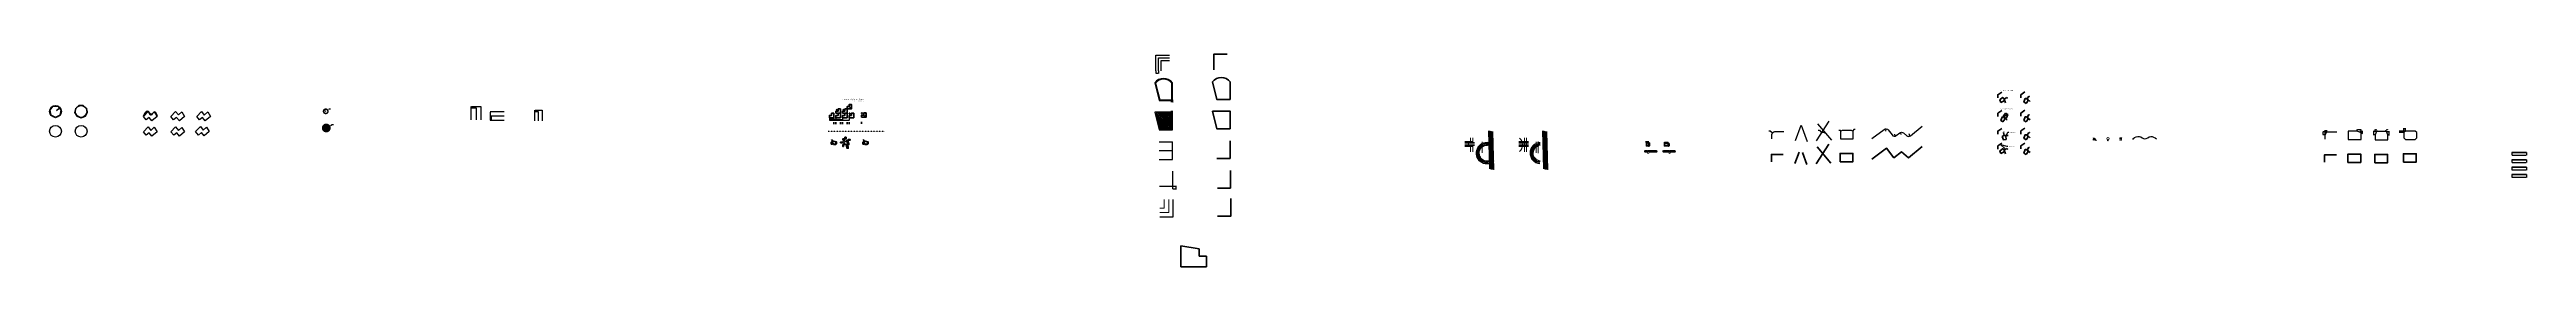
# Model space of a CAD drawing. Header units: centimetres. Extents: x 97323 to 265176, y 25162 to 39605.
import ezdxf
from ezdxf import colors
from ezdxf.entities.mleader import LeaderData, LeaderLine
from ezdxf.math import Vec2, Vec3

# ---------------------------------------------------------------- set-up
doc = ezdxf.new("R2010")
doc.units = ezdxf.units.CM
doc.header["$LTSCALE"] = 0.4
doc.header["$PDSIZE"] = 50
doc.linetypes.add('ACAD_ISO03W100', pattern=[30, 12, -18])
doc.linetypes.add('FANTOME2', pattern=[31.75, 15.875, -3.175, 3.175, -3.175, 3.175, -3.175])
doc.layers.add('01-CACHE', color=140, linetype='ACAD_ISO03W100')
for name, color, linetype, lineweight in [('01-COTATION-2', 210, 'Continuous', 5), ('01-FORT-1', 30, 'Continuous', 60), ('01-FORT-2', 140, 'Continuous', 50), ('01-FORT-3', 30, 'Continuous', 40), ('01-FORT-4', 70, 'Continuous', 50), ('01-FORT-5', 133, 'Continuous', 25), ('01-TEXTE', 7, 'Continuous', 5), ('02-FIN-1', 150, 'Continuous', 15), ('02-FIN-2', 200, 'Continuous', 15), ('02-FIN-3', 211, 'Continuous', 15), ('082-AXE-3', 62, 'FANTOME2', 9), ('085-COTATION', 140, 'Continuous', 5)]:
    doc.layers.add(name, color=color, linetype=linetype, lineweight=lineweight)
doc.layers.add('087-COTATION', color=7, linetype='Continuous', lineweight=5, true_color=0xda1616)
doc.layers.add('COTATION', color=7, linetype='Continuous', true_color=0xe61919)
doc.styles.add('Arial bold', font='arialbd.ttf')
doc.styles.add('ARIAL-SD', font='arial.ttf')
doc.styles.get("Standard").update_dxf_attribs({"font": 'arial.ttf'})
doc.dimstyles.new('Echelle 1 méca', dxfattribs={"dimscale": 6, "dimtxt": 2.5, "dimasz": 2.5, "dimexe": 1.25, "dimexo": 0.625, "dimtad": 1, "dimtoh": 1, "dimtxsty": 'Standard', "dimcen": 0, "dimadec": 0, "dimazin": 0, "dimtp": 0.02, "dimtm": 0.02, "dimtfac": 1, "dimtofl": 0, "dimtmove": 0, "dimatfit": 3, "dimfxl": 1, "dimarcsym": 0})
doc.dimstyles.new('ISO-25-SD', dxfattribs={"dimscale": 10, "dimtxt": 2.5, "dimasz": 2.5, "dimexe": 1.25, "dimexo": 0.625, "dimtad": 1, "dimtoh": 1, "dimtxsty": 'ARIAL-SD', "dimcen": 0, "dimadec": 0, "dimazin": 0, "dimtfac": 1, "dimtofl": 0, "dimtmove": 0, "dimatfit": 3, "dimfxl": 1, "dimarcsym": 0})
doc.dimstyles.new('SD-MECA 1-10e', dxfattribs={"dimscale": 10, "dimtxt": 2.5, "dimasz": 2.5, "dimexe": 1.25, "dimexo": 0.625, "dimtad": 1, "dimtoh": 1, "dimtxsty": 'Standard', "dimcen": 2.5, "dimadec": 0, "dimazin": 0, "dimtp": 0.02, "dimtm": 0.02, "dimtfac": 1, "dimtofl": 0, "dimtmove": 0, "dimatfit": 3, "dimfxl": 1, "dimarcsym": 0})

# ---------------------------------------------------------------- blocks, each defined once
blk = doc.blocks.new('*D1')
at = {"layer": '085-COTATION', "color": 0, "lineweight": -2, "transparency": 16777216}
blk.add_line((116079, 35709), (115970, 35759), dxfattribs=at)
at = {"layer": '085-COTATION', "color": 0, "transparency": 16777216}
blk.add_solid([(115972, 35763), (115968, 35755), (115948, 35769)], dxfattribs=at)
at = {"layer": 'Defpoints', "color": 0, "transparency": 16777216}
for p in [(115948, 35769), (116129, 35686)]:
    blk.add_point(p, dxfattribs=at)
at = {"layer": '085-COTATION', "color": 0, "transparency": 16777216, "insert": (116044, 35747), "char_height": 25, "attachment_point": 5, "rotation": 335.31893, "style": 'ARIAL-SD'}
blk.add_mtext('∅200', dxfattribs=at)
blk = doc.blocks.new('*D2')
at = {"layer": '085-COTATION', "color": 0, "lineweight": -2, "transparency": 16777216}
for p, q in [((116274, 35874), (116230, 35846)), ((116363, 35874), (116274, 35874))]:
    blk.add_line(p, q, dxfattribs=at)
at = {"layer": '085-COTATION', "color": 0, "transparency": 16777216}
blk.add_solid([(116227, 35850), (116232, 35843), (116208, 35833)], dxfattribs=at)
at = {"layer": 'Defpoints', "color": 0, "transparency": 16777216}
for p in [(115868, 35622), (116208, 35833)]:
    blk.add_point(p, dxfattribs=at)
at = {"layer": '085-COTATION', "color": 0, "transparency": 16777216, "insert": (116322, 35894), "char_height": 25, "attachment_point": 5, "style": 'ARIAL-SD'}
blk.add_mtext('∅400', dxfattribs=at)
blk = doc.blocks.new('*D3')
at = {"layer": '085-COTATION', "color": 0, "lineweight": -2, "transparency": 16777216}
for p, q in [((173344, 36366), (173319, 36366)), ((173369, 36507), (173369, 36354)), ((173419, 36507), (173419, 36354)), ((173444, 36366), (173469, 36366))]:
    blk.add_line(p, q, dxfattribs=at)
at = {"layer": '085-COTATION', "color": 0, "transparency": 16777216}
for points in [[(173344, 36370), (173344, 36362), (173369, 36366)], [(173444, 36370), (173444, 36362), (173419, 36366)]]:
    blk.add_solid(points, dxfattribs=at)
at = {"layer": 'Defpoints', "color": 0, "transparency": 16777216}
for p in [(173369, 36513), (173419, 36513), (173419, 36366)]:
    blk.add_point(p, dxfattribs=at)
at = {"layer": '085-COTATION', "color": 0, "transparency": 16777216, "insert": (173394, 36385), "char_height": 25, "attachment_point": 5, "style": 'ARIAL-SD'}
blk.add_mtext('50', dxfattribs=at)
blk = doc.blocks.new('*D4')
at = {"layer": '085-COTATION', "color": 0, "lineweight": -2, "transparency": 16777216}
for p, q in [((172300, 38478), (172300, 38309)), ((172325, 38321), (172455, 38321)), ((172480, 38478), (172480, 38309))]:
    blk.add_line(p, q, dxfattribs=at)
at = {"layer": '085-COTATION', "color": 0, "transparency": 16777216}
for points in [[(172325, 38326), (172325, 38317), (172300, 38321)], [(172455, 38326), (172455, 38317), (172480, 38321)]]:
    blk.add_solid(points, dxfattribs=at)
at = {"layer": 'Defpoints', "color": 0, "transparency": 16777216}
for p in [(172300, 38484), (172480, 38484), (172480, 38321)]:
    blk.add_point(p, dxfattribs=at)
at = {"layer": '085-COTATION', "color": 0, "transparency": 16777216, "insert": (172390, 38340), "char_height": 25, "attachment_point": 5, "style": 'ARIAL-SD'}
blk.add_mtext('180', dxfattribs=at)
blk = doc.blocks.new('*D5')
at = {"layer": '085-COTATION', "color": 0, "lineweight": -2, "transparency": 16777216}
for p, q in [((173349, 35599), (173349, 35757)), ((173374, 35744), (173394, 35744)), ((173419, 35599), (173419, 35757))]:
    blk.add_line(p, q, dxfattribs=at)
at = {"layer": '085-COTATION', "color": 0, "transparency": 16777216}
for points in [[(173374, 35749), (173374, 35740), (173349, 35744)], [(173394, 35749), (173394, 35740), (173419, 35744)]]:
    blk.add_solid(points, dxfattribs=at)
at = {"layer": 'Defpoints', "color": 0, "transparency": 16777216}
for p in [(173349, 35593), (173419, 35744), (173419, 35593)]:
    blk.add_point(p, dxfattribs=at)
at = {"layer": '085-COTATION', "color": 0, "transparency": 16777216, "insert": (173384, 35763), "char_height": 25, "attachment_point": 5, "style": 'ARIAL-SD'}
blk.add_mtext('70', dxfattribs=at)
blk = doc.blocks.new('*D6')
at = {"layer": '085-COTATION', "color": 0, "lineweight": -2, "transparency": 16777216}
for p, q in [((173453, 30648), (173684, 30648)), ((173453, 30448), (173684, 30448)), ((173672, 30473), (173672, 30623))]:
    blk.add_line(p, q, dxfattribs=at)
at = {"layer": '085-COTATION', "color": 0, "transparency": 16777216}
for points in [[(173668, 30623), (173676, 30623), (173672, 30648)], [(173668, 30473), (173676, 30473), (173672, 30448)]]:
    blk.add_solid(points, dxfattribs=at)
at = {"layer": 'Defpoints', "color": 0, "transparency": 16777216}
for p in [(173447, 30648), (173447, 30448), (173672, 30648)]:
    blk.add_point(p, dxfattribs=at)
at = {"layer": '085-COTATION', "color": 0, "transparency": 16777216, "insert": (173653, 30548), "char_height": 25, "attachment_point": 5, "rotation": 90, "style": 'ARIAL-SD'}
blk.add_mtext('200', dxfattribs=at)
blk = doc.blocks.new('*D10')
at = {"layer": '085-COTATION', "color": 0, "lineweight": -2, "transparency": 16777216}
for p, q in [((235877, 33775), (235852, 33775)), ((235902, 33835), (235902, 33763)), ((235947, 33835), (235947, 33763)), ((235972, 33775), (236046, 33775))]:
    blk.add_line(p, q, dxfattribs=at)
at = {"layer": '085-COTATION', "color": 0, "transparency": 16777216}
for points in [[(235877, 33779), (235877, 33771), (235902, 33775)], [(235972, 33779), (235972, 33771), (235947, 33775)]]:
    blk.add_solid(points, dxfattribs=at)
at = {"layer": 'Defpoints', "color": 0, "transparency": 16777216}
for p in [(235902, 33842), (235947, 33842), (235947, 33775)]:
    blk.add_point(p, dxfattribs=at)
at = {"layer": '085-COTATION', "color": 0, "transparency": 16777216, "insert": (236022, 33794), "char_height": 25, "attachment_point": 5, "style": 'ARIAL-SD'}
blk.add_mtext('45', dxfattribs=at)
blk = doc.blocks.new('*D11')
at = {"layer": '085-COTATION', "color": 0, "lineweight": -2, "transparency": 16777216}
for p, q in [((235835, 33784), (235792, 33784)), ((235896, 33879), (235822, 33879)), ((235896, 33834), (235822, 33834)), ((235835, 33904), (235835, 33929)), ((235835, 33809), (235835, 33784))]:
    blk.add_line(p, q, dxfattribs=at)
at = {"layer": '085-COTATION', "color": 0, "transparency": 16777216}
for points in [[(235831, 33904), (235839, 33904), (235835, 33879)], [(235831, 33809), (235839, 33809), (235835, 33834)]]:
    blk.add_solid(points, dxfattribs=at)
at = {"layer": 'Defpoints', "color": 0, "transparency": 16777216}
for p in [(235835, 33834), (235902, 33879), (235902, 33834)]:
    blk.add_point(p, dxfattribs=at)
at = {"layer": '085-COTATION', "color": 0, "transparency": 16777216, "insert": (235810, 33803), "char_height": 25, "attachment_point": 5, "style": 'ARIAL-SD'}
blk.add_mtext('45', dxfattribs=at)
blk = doc.blocks.new('*D12')
at = {"layer": '085-COTATION', "color": 0, "lineweight": -2, "transparency": 16777216}
for p, q in [((251642, 34330), (251377, 34330)), ((251522, 34130), (251377, 34130)), ((251389, 34155), (251389, 34305))]:
    blk.add_line(p, q, dxfattribs=at)
at = {"layer": '085-COTATION', "color": 0, "transparency": 16777216}
for points in [[(251385, 34305), (251393, 34305), (251389, 34330)], [(251385, 34155), (251393, 34155), (251389, 34130)]]:
    blk.add_solid(points, dxfattribs=at)
at = {"layer": 'Defpoints', "color": 0, "transparency": 16777216}
for p in [(251389, 34330), (251528, 34130), (251648, 34330)]:
    blk.add_point(p, dxfattribs=at)
at = {"layer": '085-COTATION', "color": 0, "transparency": 16777216, "insert": (251370, 34230), "char_height": 25, "attachment_point": 5, "rotation": 90, "style": 'ARIAL-SD'}
blk.add_mtext('200', dxfattribs=at)
blk = doc.blocks.new('*D7')
at = {"layer": '085-COTATION', "color": 0, "lineweight": -2, "transparency": 16777216}
for p, q in [((251528, 34136), (251528, 34442)), ((251553, 34430), (251623, 34430)), ((251648, 34336), (251648, 34442))]:
    blk.add_line(p, q, dxfattribs=at)
at = {"layer": '085-COTATION', "color": 0, "transparency": 16777216}
for points in [[(251553, 34434), (251553, 34426), (251528, 34430)], [(251623, 34434), (251623, 34426), (251648, 34430)]]:
    blk.add_solid(points, dxfattribs=at)
at = {"layer": 'Defpoints', "color": 0, "transparency": 16777216}
for p in [(251528, 34130), (251648, 34430), (251648, 34330)]:
    blk.add_point(p, dxfattribs=at)
at = {"layer": '085-COTATION', "color": 0, "transparency": 16777216, "insert": (251588, 34449), "char_height": 25, "attachment_point": 5, "style": 'ARIAL-SD'}
blk.add_mtext('120', dxfattribs=at)
blk = doc.blocks.new('*D13')
at = {"layer": '085-COTATION', "color": 0, "lineweight": -2, "transparency": 16777216}
for p, q in [((253710, 34382), (253710, 34502)), ((253735, 34489), (253945, 34489)), ((253970, 34272), (253970, 34502))]:
    blk.add_line(p, q, dxfattribs=at)
at = {"layer": '085-COTATION', "color": 0, "transparency": 16777216}
for points in [[(253735, 34494), (253735, 34485), (253710, 34489)], [(253945, 34494), (253945, 34485), (253970, 34489)]]:
    blk.add_solid(points, dxfattribs=at)
at = {"layer": 'Defpoints', "color": 0, "transparency": 16777216}
for p in [(253710, 34376), (253970, 34489), (253970, 34266)]:
    blk.add_point(p, dxfattribs=at)
at = {"layer": '085-COTATION', "color": 0, "transparency": 16777216, "insert": (253840, 34508), "char_height": 25, "attachment_point": 5, "style": 'ARIAL-SD'}
blk.add_mtext('260', dxfattribs=at)
blk = doc.blocks.new('*D8')
at = {"layer": '085-COTATION', "color": 0, "lineweight": -2, "transparency": 16777216}
for p, q in [((253874, 34376), (254089, 34376)), ((253975, 34263), (254058, 34228))]:
    blk.add_line(p, q, dxfattribs=at)
blk.add_arc((253710, 34376), 367, 340.90856, 356.09144, dxfattribs=at)
at = {"layer": '085-COTATION', "color": 0, "transparency": 16777216}
for points in [[(254060, 34255), (254052, 34258), (254047, 34233)], [(254071, 34351), (254079, 34351), (254076, 34376)]]:
    blk.add_solid(points, dxfattribs=at)
at = {"layer": 'Defpoints', "color": 0, "transparency": 16777216}
for p in [(253710, 34376), (253868, 34376), (253970, 34266), (254063, 34279)]:
    blk.add_point(p, dxfattribs=at)
at = {"layer": '085-COTATION', "color": 0, "transparency": 16777216, "insert": (254050, 34307), "char_height": 25, "attachment_point": 5, "rotation": 78.5, "style": 'ARIAL-SD'}
blk.add_mtext('23°', dxfattribs=at)
blk = doc.blocks.new('*D14')
at = {"layer": '085-COTATION', "color": 0, "lineweight": -2, "transparency": 16777216}
for p, q in [((254922, 34377), (254922, 34482)), ((255022, 34360), (255061, 34454))]:
    blk.add_line(p, q, dxfattribs=at)
blk.add_arc((254922, 34125), 345, 71.14976, 85.85024, dxfattribs=at)
at = {"layer": '085-COTATION', "color": 0, "transparency": 16777216}
for points in [[(254947, 34465), (254947, 34473), (254922, 34470)], [(255035, 34455), (255032, 34448), (255057, 34442)]]:
    blk.add_solid(points, dxfattribs=at)
at = {"layer": 'Defpoints', "color": 0, "transparency": 16777216}
for p in [(254922, 34370), (254922, 34125), (255013, 34458), (255019, 34355)]:
    blk.add_point(p, dxfattribs=at)
at = {"layer": '085-COTATION', "color": 0, "transparency": 16777216, "insert": (254994, 34482), "char_height": 25, "attachment_point": 5, "rotation": 348.5, "style": 'ARIAL-SD'}
blk.add_mtext('23°', dxfattribs=at)
blk = doc.blocks.new('*D15')
at = {"layer": '085-COTATION', "color": 0, "lineweight": -2, "transparency": 16777216}
for p, q in [((255689, 34360), (255650, 34453)), ((255789, 34465), (255789, 34481))]:
    blk.add_line(p, q, dxfattribs=at)
blk.add_arc((255789, 34125), 344, 94.16231, 108.83769, dxfattribs=at)
at = {"layer": '085-COTATION', "color": 0, "transparency": 16777216}
for points in [[(255680, 34447), (255677, 34454), (255655, 34442)], [(255764, 34472), (255764, 34464), (255789, 34469)]]:
    blk.add_solid(points, dxfattribs=at)
at = {"layer": 'Defpoints', "color": 0, "transparency": 16777216}
for p in [(255692, 34355), (255743, 34466), (255789, 34459), (255789, 34125)]:
    blk.add_point(p, dxfattribs=at)
at = {"layer": '085-COTATION', "color": 0, "transparency": 16777216, "insert": (255717, 34481), "char_height": 25, "attachment_point": 5, "rotation": 11.5, "style": 'ARIAL-SD'}
blk.add_mtext('23°', dxfattribs=at)
blk = doc.blocks.new('*D16')
at = {"layer": '085-COTATION', "color": 0, "lineweight": -2, "transparency": 16777216}
for p, q in [((255013, 34355), (254793, 34355)), ((254915, 34125), (254793, 34125)), ((254806, 34330), (254806, 34150))]:
    blk.add_line(p, q, dxfattribs=at)
at = {"layer": '085-COTATION', "color": 0, "transparency": 16777216}
for points in [[(254801, 34330), (254810, 34330), (254806, 34355)], [(254801, 34150), (254810, 34150), (254806, 34125)]]:
    blk.add_solid(points, dxfattribs=at)
at = {"layer": 'Defpoints', "color": 0, "transparency": 16777216}
for p in [(254806, 34125), (254922, 34125), (255019, 34355)]:
    blk.add_point(p, dxfattribs=at)
at = {"layer": '085-COTATION', "color": 0, "transparency": 16777216, "insert": (254787, 34240), "char_height": 25, "attachment_point": 5, "rotation": 90, "style": 'ARIAL-SD'}
blk.add_mtext('230', dxfattribs=at)
blk = doc.blocks.new('*D17')
at = {"layer": '085-COTATION', "color": 0, "lineweight": -2, "transparency": 16777216}
for p, q in [((255698, 34355), (255892, 34355)), ((255796, 34125), (255892, 34125)), ((255880, 34150), (255880, 34330))]:
    blk.add_line(p, q, dxfattribs=at)
at = {"layer": '085-COTATION', "color": 0, "transparency": 16777216}
for points in [[(255876, 34330), (255884, 34330), (255880, 34355)], [(255876, 34150), (255884, 34150), (255880, 34125)]]:
    blk.add_solid(points, dxfattribs=at)
at = {"layer": 'Defpoints', "color": 0, "transparency": 16777216}
for p in [(255692, 34355), (255789, 34125), (255880, 34355)]:
    blk.add_point(p, dxfattribs=at)
at = {"layer": '085-COTATION', "color": 0, "transparency": 16777216, "insert": (255861, 34240), "char_height": 25, "attachment_point": 5, "rotation": 90, "style": 'ARIAL-SD'}
blk.add_mtext('230', dxfattribs=at)
blk = doc.blocks.new('*D18')
at = {"layer": '085-COTATION', "color": 0, "lineweight": -2, "transparency": 16777216}
for p, q in [((256967, 34377), (256551, 34377)), ((256867, 34277), (256551, 34277)), ((256564, 34352), (256564, 34302))]:
    blk.add_line(p, q, dxfattribs=at)
at = {"layer": '085-COTATION', "color": 0, "transparency": 16777216}
for points in [[(256559, 34352), (256568, 34352), (256564, 34377)], [(256559, 34302), (256568, 34302), (256564, 34277)]]:
    blk.add_solid(points, dxfattribs=at)
at = {"layer": 'Defpoints', "color": 0, "transparency": 16777216}
for p in [(256564, 34277), (256873, 34277), (256973, 34377)]:
    blk.add_point(p, dxfattribs=at)
at = {"layer": '085-COTATION', "color": 0, "transparency": 16777216, "insert": (256545, 34327), "char_height": 25, "attachment_point": 5, "rotation": 90, "style": 'ARIAL-SD'}
blk.add_mtext('100', dxfattribs=at)
blk = doc.blocks.new('*D9')
at = {"layer": '085-COTATION', "color": 0, "lineweight": -2, "transparency": 16777216}
for p, q in [((256873, 34283), (256873, 34574)), ((256898, 34562), (256948, 34562)), ((256973, 34383), (256973, 34574))]:
    blk.add_line(p, q, dxfattribs=at)
at = {"layer": '085-COTATION', "color": 0, "transparency": 16777216}
for points in [[(256898, 34566), (256898, 34557), (256873, 34562)], [(256948, 34566), (256948, 34557), (256973, 34562)]]:
    blk.add_solid(points, dxfattribs=at)
at = {"layer": 'Defpoints', "color": 0, "transparency": 16777216}
for p in [(256873, 34277), (256973, 34562), (256973, 34377)]:
    blk.add_point(p, dxfattribs=at)
at = {"layer": '085-COTATION', "color": 0, "transparency": 16777216, "insert": (256923, 34581), "char_height": 25, "attachment_point": 5, "style": 'ARIAL-SD'}
blk.add_mtext('100', dxfattribs=at)
blk = doc.blocks.new('*D19')
at = {"layer": '085-COTATION', "color": 0, "lineweight": -2, "transparency": 16777216}
for p, q in [((213838, 34411), (213924, 34411)), ((213924, 34411), (214068, 34293))]:
    blk.add_line(p, q, dxfattribs=at)
at = {"layer": '085-COTATION', "color": 0, "transparency": 16777216}
blk.add_solid([(214070, 34296), (214065, 34290), (214087, 34277)], dxfattribs=at)
at = {"layer": 'Defpoints', "color": 0, "transparency": 16777216}
for p in [(214087, 34277), (214242, 34151)]:
    blk.add_point(p, dxfattribs=at)
at = {"layer": '085-COTATION', "color": 0, "transparency": 16777216, "insert": (213878, 34430), "char_height": 25, "attachment_point": 5, "style": 'ARIAL-SD'}
blk.add_mtext('R200', dxfattribs=at)
blk = doc.blocks.new('*D20')
at = {"layer": '085-COTATION', "color": 0, "lineweight": -2, "transparency": 16777216}
for p, q in [((217186, 34444), (217272, 34444)), ((217272, 34444), (217401, 34272))]:
    blk.add_line(p, q, dxfattribs=at)
at = {"layer": '085-COTATION', "color": 0, "transparency": 16777216}
blk.add_solid([(217405, 34274), (217398, 34269), (217416, 34252)], dxfattribs=at)
at = {"layer": 'Defpoints', "color": 0, "transparency": 16777216}
for p in [(217416, 34252), (217536, 34092)]:
    blk.add_point(p, dxfattribs=at)
at = {"layer": '085-COTATION', "color": 0, "transparency": 16777216, "insert": (217226, 34463), "char_height": 25, "attachment_point": 5, "style": 'ARIAL-SD'}
blk.add_mtext('R200', dxfattribs=at)
blk = doc.blocks.new('*D21')
at = {"layer": '085-COTATION', "color": 0, "lineweight": -2, "transparency": 16777216}
for p, q in [((218589, 34435), (218674, 34435)), ((218674, 34435), (218707, 34403))]:
    blk.add_line(p, q, dxfattribs=at)
at = {"layer": '085-COTATION', "color": 0, "transparency": 16777216}
blk.add_solid([(218710, 34406), (218704, 34400), (218724, 34385)], dxfattribs=at)
at = {"layer": 'Defpoints', "color": 0, "transparency": 16777216}
for p in [(218724, 34385), (218809, 34300)]:
    blk.add_point(p, dxfattribs=at)
at = {"layer": '085-COTATION', "color": 0, "transparency": 16777216, "insert": (218628, 34454), "char_height": 25, "attachment_point": 5, "style": 'ARIAL-SD'}
blk.add_mtext('R120', dxfattribs=at)
blk = doc.blocks.new('*D22')
at = {"layer": '085-COTATION', "color": 0, "lineweight": -2, "transparency": 16777216}
for p, q in [((219599, 34487), (219532, 34409)), ((219685, 34487), (219599, 34487))]:
    blk.add_line(p, q, dxfattribs=at)
at = {"layer": '085-COTATION', "color": 0, "transparency": 16777216}
blk.add_solid([(219529, 34412), (219535, 34407), (219516, 34390)], dxfattribs=at)
at = {"layer": 'Defpoints', "color": 0, "transparency": 16777216}
for p in [(219437, 34300), (219516, 34390)]:
    blk.add_point(p, dxfattribs=at)
at = {"layer": '085-COTATION', "color": 0, "transparency": 16777216, "insert": (219645, 34506), "char_height": 25, "attachment_point": 5, "style": 'ARIAL-SD'}
blk.add_mtext('R120', dxfattribs=at)
blk = doc.blocks.new('*D23')
at = {"layer": '085-COTATION', "color": 0, "lineweight": -2, "transparency": 16777216}
blk.add_line((221773, 34383), (221792, 34515), dxfattribs=at)
at = {"layer": '085-COTATION', "color": 0, "transparency": 16777216}
blk.add_solid([(221788, 34515), (221796, 34514), (221796, 34539)], dxfattribs=at)
at = {"layer": 'Defpoints', "color": 0, "transparency": 16777216}
for p in [(221767, 34341), (221796, 34539)]:
    blk.add_point(p, dxfattribs=at)
at = {"layer": '085-COTATION', "color": 0, "transparency": 16777216, "insert": (221761, 34431), "char_height": 25, "attachment_point": 5, "rotation": 81.87892, "style": 'ARIAL-SD'}
blk.add_mtext('R200', dxfattribs=at)
blk = doc.blocks.new('*D24')
at = {"layer": '085-COTATION', "color": 0, "lineweight": -2, "transparency": 16777216}
blk.add_line((222812, 34151), (222774, 34269), dxfattribs=at)
at = {"layer": '085-COTATION', "color": 0, "transparency": 16777216}
blk.add_solid([(222778, 34270), (222770, 34268), (222767, 34293)], dxfattribs=at)
at = {"layer": 'Defpoints', "color": 0, "transparency": 16777216}
for p in [(222767, 34293), (222828, 34102)]:
    blk.add_point(p, dxfattribs=at)
at = {"layer": '085-COTATION', "color": 0, "transparency": 16777216, "insert": (222816, 34201), "char_height": 25, "attachment_point": 5, "rotation": 287.82004, "style": 'ARIAL-SD'}
blk.add_mtext('R200', dxfattribs=at)
blk = doc.blocks.new('*D25')
at = {"layer": '085-COTATION', "color": 0, "lineweight": -2, "transparency": 16777216}
blk.add_line((222356, 34182), (222377, 34068), dxfattribs=at)
at = {"layer": '085-COTATION', "color": 0, "transparency": 16777216}
blk.add_solid([(222381, 34068), (222373, 34067), (222382, 34043)], dxfattribs=at)
at = {"layer": 'Defpoints', "color": 0, "transparency": 16777216}
for p in [(222345, 34240), (222382, 34043)]:
    blk.add_point(p, dxfattribs=at)
at = {"layer": '085-COTATION', "color": 0, "transparency": 16777216, "insert": (222383, 34141), "char_height": 25, "attachment_point": 5, "rotation": 280.7123, "style": 'ARIAL-SD'}
blk.add_mtext('R200', dxfattribs=at)
blk = doc.blocks.new('*D26')
at = {"layer": '085-COTATION', "color": 0, "lineweight": -2, "transparency": 16777216}
blk.add_line((223314, 34211), (223377, 34060), dxfattribs=at)
at = {"layer": '085-COTATION', "color": 0, "transparency": 16777216}
blk.add_solid([(223381, 34062), (223374, 34059), (223387, 34037)], dxfattribs=at)
at = {"layer": 'Defpoints', "color": 0, "transparency": 16777216}
for p in [(223310, 34222), (223387, 34037)]:
    blk.add_point(p, dxfattribs=at)
at = {"layer": '085-COTATION', "color": 0, "transparency": 16777216, "insert": (223349, 34177), "char_height": 25, "attachment_point": 5, "rotation": 292.81936, "style": 'ARIAL-SD'}
blk.add_mtext('R200', dxfattribs=at)
blk = doc.blocks.new('*D27')
at = {"layer": '085-COTATION', "color": 0, "lineweight": -2, "transparency": 16777216}
for p, q in [((264176, 32932), (264176, 32737)), ((264201, 32750), (265151, 32750)), ((265176, 32932), (265176, 32737))]:
    blk.add_line(p, q, dxfattribs=at)
at = {"layer": '085-COTATION', "color": 0, "transparency": 16777216}
for points in [[(264201, 32754), (264201, 32746), (264176, 32750)], [(265151, 32754), (265151, 32746), (265176, 32750)]]:
    blk.add_solid(points, dxfattribs=at)
at = {"layer": 'Defpoints', "color": 0, "transparency": 16777216}
for p in [(264176, 32938), (265176, 32938), (265176, 32750)]:
    blk.add_point(p, dxfattribs=at)
at = {"layer": '085-COTATION', "color": 0, "transparency": 16777216, "insert": (264676, 32769), "char_height": 25, "attachment_point": 5, "style": 'ARIAL-SD'}
blk.add_mtext('1000', dxfattribs=at)
blk = doc.blocks.new('*D28')
at = {"layer": '087-COTATION', "color": 0, "lineweight": -2, "transparency": 16777216}
for p, q in [((205512, 33613), (205512, 33688)), ((205527, 33680), (205667, 33680)), ((205682, 33613), (205682, 33688))]:
    blk.add_line(p, q, dxfattribs=at)
at = {"layer": '087-COTATION', "color": 0, "transparency": 16777216}
for points in [[(205527, 33683), (205527, 33678), (205512, 33680)], [(205667, 33683), (205667, 33678), (205682, 33680)]]:
    blk.add_solid(points, dxfattribs=at)
at = {"layer": 'Defpoints', "color": 0, "transparency": 16777216}
for p in [(205512, 33609), (205682, 33680), (205682, 33609)]:
    blk.add_point(p, dxfattribs=at)
at = {"layer": '087-COTATION', "color": 0, "transparency": 16777216, "insert": (205597, 33692), "char_height": 15, "attachment_point": 5}
blk.add_mtext('170', dxfattribs=at)
blk = doc.blocks.new('*D29')
at = {"layer": '087-COTATION', "color": 0, "lineweight": -2, "transparency": 16777216}
for p, q in [((205686, 33609), (205748, 33609)), ((205740, 33594), (205740, 33374)), ((205686, 33359), (205748, 33359))]:
    blk.add_line(p, q, dxfattribs=at)
at = {"layer": '087-COTATION', "color": 0, "transparency": 16777216}
for points in [[(205738, 33594), (205743, 33594), (205740, 33609)], [(205738, 33374), (205743, 33374), (205740, 33359)]]:
    blk.add_solid(points, dxfattribs=at)
at = {"layer": 'Defpoints', "color": 0, "transparency": 16777216}
for p in [(205682, 33609), (205682, 33359), (205740, 33359)]:
    blk.add_point(p, dxfattribs=at)
at = {"layer": '087-COTATION', "color": 0, "transparency": 16777216, "insert": (205729, 33484), "char_height": 15, "attachment_point": 5, "rotation": 90}
blk.add_mtext('250', dxfattribs=at)
blk = doc.blocks.new('*D30')
at = {"layer": '087-COTATION', "color": 0, "lineweight": -2, "transparency": 16777216}
for p, q in [((206753, 33563), (206753, 33638)), ((206768, 33630), (207008, 33630)), ((207023, 33563), (207023, 33638))]:
    blk.add_line(p, q, dxfattribs=at)
at = {"layer": '087-COTATION', "color": 0, "transparency": 16777216}
for points in [[(206768, 33633), (206768, 33628), (206753, 33630)], [(207008, 33633), (207008, 33628), (207023, 33630)]]:
    blk.add_solid(points, dxfattribs=at)
at = {"layer": 'Defpoints', "color": 0, "transparency": 16777216}
for p in [(207023, 33630), (206753, 33559), (207023, 33559)]:
    blk.add_point(p, dxfattribs=at)
at = {"layer": '087-COTATION', "color": 0, "transparency": 16777216, "insert": (206888, 33642), "char_height": 15, "attachment_point": 5}
blk.add_mtext('270', dxfattribs=at)
blk = doc.blocks.new('*D31')
at = {"layer": '087-COTATION', "color": 0, "lineweight": -2, "transparency": 16777216}
for p, q in [((207026, 33559), (207088, 33559)), ((207026, 33359), (207088, 33359)), ((207081, 33544), (207081, 33374))]:
    blk.add_line(p, q, dxfattribs=at)
at = {"layer": '087-COTATION', "color": 0, "transparency": 16777216}
for points in [[(207078, 33544), (207083, 33544), (207081, 33559)], [(207078, 33374), (207083, 33374), (207081, 33359)]]:
    blk.add_solid(points, dxfattribs=at)
at = {"layer": 'Defpoints', "color": 0, "transparency": 16777216}
for p in [(207023, 33559), (207023, 33359), (207081, 33359)]:
    blk.add_point(p, dxfattribs=at)
at = {"layer": '087-COTATION', "color": 0, "transparency": 16777216, "insert": (207069, 33459), "char_height": 15, "attachment_point": 5, "rotation": 90}
blk.add_mtext('200', dxfattribs=at)
blk = doc.blocks.new('*D34')
at = {"layer": '01-COTATION-2', "color": 0, "lineweight": -2, "transparency": 16777216}
for p, q in [((150168, 35288), (150168, 35208)), ((150618, 35288), (150618, 35208)), ((150193, 35221), (150593, 35221))]:
    blk.add_line(p, q, dxfattribs=at)
at = {"layer": '01-COTATION-2', "color": 0, "transparency": 16777216}
for points in [[(150193, 35225), (150193, 35217), (150168, 35221)], [(150593, 35225), (150593, 35217), (150618, 35221)]]:
    blk.add_solid(points, dxfattribs=at)
at = {"layer": 'Defpoints', "color": 0, "transparency": 16777216}
for p in [(150168, 35294), (150618, 35294), (150618, 35221)]:
    blk.add_point(p, dxfattribs=at)
at = {"layer": '01-COTATION-2', "color": 0, "transparency": 16777216, "insert": (150393, 35240), "char_height": 25, "attachment_point": 5}
blk.add_mtext('450', dxfattribs=at)
blk = doc.blocks.new('*D35')
at = {"layer": '01-COTATION-2', "color": 0, "lineweight": -2, "transparency": 16777216}
for p, q in [((150168, 35288), (150168, 35160)), ((151068, 35288), (151068, 35160)), ((150193, 35172), (151043, 35172))]:
    blk.add_line(p, q, dxfattribs=at)
at = {"layer": '01-COTATION-2', "color": 0, "transparency": 16777216}
for points in [[(150193, 35177), (150193, 35168), (150168, 35172)], [(151043, 35177), (151043, 35168), (151068, 35172)]]:
    blk.add_solid(points, dxfattribs=at)
at = {"layer": 'Defpoints', "color": 0, "transparency": 16777216}
for p in [(150168, 35294), (151068, 35294), (151068, 35172)]:
    blk.add_point(p, dxfattribs=at)
at = {"layer": '01-COTATION-2', "color": 0, "transparency": 16777216, "insert": (150618, 35191), "char_height": 25, "attachment_point": 5}
blk.add_mtext('900', dxfattribs=at)
blk = doc.blocks.new('*D33')
at = {"layer": '01-COTATION-2', "color": 0, "lineweight": -2, "transparency": 16777216}
for p, q in [((150168, 35288), (150168, 35109)), ((151518, 35288), (151518, 35109)), ((150193, 35121), (151493, 35121))]:
    blk.add_line(p, q, dxfattribs=at)
at = {"layer": '01-COTATION-2', "color": 0, "transparency": 16777216}
for points in [[(150193, 35126), (150193, 35117), (150168, 35121)], [(151493, 35126), (151493, 35117), (151518, 35121)]]:
    blk.add_solid(points, dxfattribs=at)
at = {"layer": 'Defpoints', "color": 0, "transparency": 16777216}
for p in [(150168, 35294), (151518, 35294), (151518, 35121)]:
    blk.add_point(p, dxfattribs=at)
at = {"layer": '01-COTATION-2', "color": 0, "transparency": 16777216, "insert": (150843, 35140), "char_height": 25, "attachment_point": 5}
blk.add_mtext('1350', dxfattribs=at)
blk = doc.blocks.new('*D36')
at = {"layer": '085-COTATION', "color": 0, "lineweight": -2, "transparency": 16777216}
for p, q in [((125892, 35143), (125892, 35965)), ((125917, 35953), (126242, 35953)), ((126267, 35143), (126267, 35965))]:
    blk.add_line(p, q, dxfattribs=at)
at = {"layer": '085-COTATION', "color": 0, "transparency": 16777216}
for points in [[(125917, 35957), (125917, 35949), (125892, 35953)], [(126242, 35957), (126242, 35949), (126267, 35953)]]:
    blk.add_solid(points, dxfattribs=at)
at = {"layer": 'Defpoints', "color": 0, "transparency": 16777216}
for p in [(126267, 35953), (125892, 35136), (126267, 35136)]:
    blk.add_point(p, dxfattribs=at)
at = {"layer": '085-COTATION', "color": 0, "transparency": 16777216, "insert": (126080, 35972), "char_height": 25, "attachment_point": 5, "style": 'ARIAL-SD'}
blk.add_mtext('375', dxfattribs=at)
blk = doc.blocks.new('*D37')
at = {"layer": '085-COTATION', "color": 0, "lineweight": -2, "transparency": 16777216}
for p, q in [((125892, 35143), (125892, 36059)), ((125917, 36046), (126542, 36046)), ((126567, 35143), (126567, 36059))]:
    blk.add_line(p, q, dxfattribs=at)
at = {"layer": '085-COTATION', "color": 0, "transparency": 16777216}
for points in [[(125917, 36050), (125917, 36042), (125892, 36046)], [(126542, 36050), (126542, 36042), (126567, 36046)]]:
    blk.add_solid(points, dxfattribs=at)
at = {"layer": 'Defpoints', "color": 0, "transparency": 16777216}
for p in [(126567, 36046), (125892, 35136), (126567, 35136)]:
    blk.add_point(p, dxfattribs=at)
at = {"layer": '085-COTATION', "color": 0, "transparency": 16777216, "insert": (126230, 36065), "char_height": 25, "attachment_point": 5, "style": 'ARIAL-SD'}
blk.add_mtext('675', dxfattribs=at)
blk = doc.blocks.new('*D38')
at = {"layer": '085-COTATION', "color": 0, "lineweight": -2, "transparency": 16777216}
for p, q in [((128141, 35398), (127251, 35398)), ((127264, 35123), (127264, 35373)), ((128141, 35098), (127251, 35098))]:
    blk.add_line(p, q, dxfattribs=at)
at = {"layer": '085-COTATION', "color": 0, "transparency": 16777216}
for points in [[(127260, 35373), (127268, 35373), (127264, 35398)], [(127260, 35123), (127268, 35123), (127264, 35098)]]:
    blk.add_solid(points, dxfattribs=at)
at = {"layer": 'Defpoints', "color": 0, "transparency": 16777216}
for p in [(127264, 35398), (128147, 35398), (128147, 35098)]:
    blk.add_point(p, dxfattribs=at)
at = {"layer": '085-COTATION', "color": 0, "transparency": 16777216, "insert": (127245, 35248), "char_height": 25, "attachment_point": 5, "rotation": 90, "style": 'ARIAL-SD'}
blk.add_mtext('300', dxfattribs=at)
blk = doc.blocks.new('*D39')
at = {"layer": '085-COTATION', "color": 0, "lineweight": -2, "transparency": 16777216}
for p, q in [((128141, 35698), (127185, 35698)), ((127197, 35123), (127197, 35673)), ((128141, 35098), (127185, 35098))]:
    blk.add_line(p, q, dxfattribs=at)
at = {"layer": '085-COTATION', "color": 0, "transparency": 16777216}
for points in [[(127193, 35673), (127201, 35673), (127197, 35698)], [(127193, 35123), (127201, 35123), (127197, 35098)]]:
    blk.add_solid(points, dxfattribs=at)
at = {"layer": 'Defpoints', "color": 0, "transparency": 16777216}
for p in [(127197, 35698), (128147, 35698, 770), (128147, 35098)]:
    blk.add_point(p, dxfattribs=at)
at = {"layer": '085-COTATION', "color": 0, "transparency": 16777216, "insert": (127178, 35398), "char_height": 25, "attachment_point": 5, "rotation": 90, "style": 'ARIAL-SD'}
blk.add_mtext('600', dxfattribs=at)
blk = doc.blocks.new('*D40')
at = {"layer": '085-COTATION', "color": 0, "lineweight": -2, "transparency": 16777216}
for p, q in [((130205, 35084), (130205, 35718)), ((130230, 35706), (130442, 35706)), ((130467, 35084), (130467, 35718))]:
    blk.add_line(p, q, dxfattribs=at)
at = {"layer": '085-COTATION', "color": 0, "transparency": 16777216}
for points in [[(130230, 35710), (130230, 35702), (130205, 35706)], [(130442, 35710), (130442, 35702), (130467, 35706)]]:
    blk.add_solid(points, dxfattribs=at)
at = {"layer": 'Defpoints', "color": 0, "transparency": 16777216}
for p in [(130467, 35706), (130205, 35078), (130467, 35078)]:
    blk.add_point(p, dxfattribs=at)
at = {"layer": '085-COTATION', "color": 0, "transparency": 16777216, "insert": (130336, 35727), "char_height": 25, "attachment_point": 5, "style": 'ARIAL-SD'}
blk.add_mtext('262,5', dxfattribs=at)
blk = doc.blocks.new('*D41')
at = {"layer": '085-COTATION', "color": 0, "lineweight": -2, "transparency": 16777216}
for p, q in [((130205, 35084), (130205, 35807)), ((130230, 35795), (130705, 35795)), ((130730, 35084), (130730, 35807))]:
    blk.add_line(p, q, dxfattribs=at)
at = {"layer": '085-COTATION', "color": 0, "transparency": 16777216}
for points in [[(130230, 35799), (130230, 35791), (130205, 35795)], [(130705, 35799), (130705, 35791), (130730, 35795)]]:
    blk.add_solid(points, dxfattribs=at)
at = {"layer": 'Defpoints', "color": 0, "transparency": 16777216}
for p in [(130730, 35795), (130205, 35078), (130730, 35078)]:
    blk.add_point(p, dxfattribs=at)
at = {"layer": '085-COTATION', "color": 0, "transparency": 16777216, "insert": (130467, 35814), "char_height": 25, "attachment_point": 5, "style": 'ARIAL-SD'}
blk.add_mtext('525', dxfattribs=at)
blk = doc.blocks.new('*D42')
at = {"layer": '087-COTATION', "color": 0, "lineweight": -2, "transparency": 16777216}
for p, q in [((205438, 32997), (205438, 33064)), ((205453, 33057), (205623, 33057)), ((205638, 32997), (205638, 33064))]:
    blk.add_line(p, q, dxfattribs=at)
at = {"layer": '087-COTATION', "color": 0, "transparency": 16777216}
for points in [[(205453, 33059), (205453, 33054), (205438, 33057)], [(205623, 33059), (205623, 33054), (205638, 33057)]]:
    blk.add_solid(points, dxfattribs=at)
at = {"layer": 'Defpoints', "color": 0, "transparency": 16777216}
for p in [(205438, 32994), (205638, 33057), (205638, 32994)]:
    blk.add_point(p, dxfattribs=at)
at = {"layer": '087-COTATION', "color": 0, "transparency": 16777216, "insert": (205538, 33068), "char_height": 15, "attachment_point": 5}
blk.add_mtext('200', dxfattribs=at)
blk = doc.blocks.new('*D43')
at = {"layer": '087-COTATION', "color": 0, "lineweight": -2, "transparency": 16777216}
for p, q in [((205638, 32997), (205638, 33064)), ((205653, 33057), (205723, 33057)), ((205738, 32997), (205738, 33064))]:
    blk.add_line(p, q, dxfattribs=at)
at = {"layer": '087-COTATION', "color": 0, "transparency": 16777216}
for points in [[(205653, 33059), (205653, 33054), (205638, 33057)], [(205723, 33059), (205723, 33054), (205738, 33057)]]:
    blk.add_solid(points, dxfattribs=at)
at = {"layer": 'Defpoints', "color": 0, "transparency": 16777216}
for p in [(205638, 32994), (205738, 33057), (205738, 32994)]:
    blk.add_point(p, dxfattribs=at)
at = {"layer": '087-COTATION', "color": 0, "transparency": 16777216, "insert": (205688, 33068), "char_height": 15, "attachment_point": 5}
blk.add_mtext('100', dxfattribs=at)
blk = doc.blocks.new('*D44')
at = {"layer": '087-COTATION', "color": 0, "lineweight": -2, "transparency": 16777216}
for p, q in [((205738, 32997), (205738, 33064)), ((205753, 33057), (206223, 33057)), ((206238, 32997), (206238, 33064))]:
    blk.add_line(p, q, dxfattribs=at)
at = {"layer": '087-COTATION', "color": 0, "transparency": 16777216}
for points in [[(205753, 33059), (205753, 33054), (205738, 33057)], [(206223, 33059), (206223, 33054), (206238, 33057)]]:
    blk.add_solid(points, dxfattribs=at)
at = {"layer": 'Defpoints', "color": 0, "transparency": 16777216}
for p in [(205738, 32994), (206238, 33057), (206238, 32994)]:
    blk.add_point(p, dxfattribs=at)
at = {"layer": '087-COTATION', "color": 0, "transparency": 16777216, "insert": (205988, 33068), "char_height": 15, "attachment_point": 5}
blk.add_mtext('500', dxfattribs=at)
blk = doc.blocks.new('*D45')
at = {"layer": '087-COTATION', "color": 0, "lineweight": -2, "transparency": 16777216}
for p, q in [((206679, 32997), (206679, 33064)), ((206694, 33057), (207064, 33057)), ((207079, 32997), (207079, 33064))]:
    blk.add_line(p, q, dxfattribs=at)
at = {"layer": '087-COTATION', "color": 0, "transparency": 16777216}
for points in [[(206694, 33059), (206694, 33054), (206679, 33057)], [(207064, 33059), (207064, 33054), (207079, 33057)]]:
    blk.add_solid(points, dxfattribs=at)
at = {"layer": 'Defpoints', "color": 0, "transparency": 16777216}
for p in [(206679, 32994), (207079, 33057), (207079, 32994)]:
    blk.add_point(p, dxfattribs=at)
at = {"layer": '087-COTATION', "color": 0, "transparency": 16777216, "insert": (206879, 33068), "char_height": 15, "attachment_point": 5}
blk.add_mtext('400', dxfattribs=at)
blk = doc.blocks.new('*D46')
at = {"layer": '087-COTATION', "color": 0, "lineweight": -2, "transparency": 16777216}
for p, q in [((207079, 32997), (207079, 33064)), ((207094, 33057), (207164, 33057)), ((207179, 32997), (207179, 33064))]:
    blk.add_line(p, q, dxfattribs=at)
at = {"layer": '087-COTATION', "color": 0, "transparency": 16777216}
for points in [[(207094, 33059), (207094, 33054), (207079, 33057)], [(207164, 33059), (207164, 33054), (207179, 33057)]]:
    blk.add_solid(points, dxfattribs=at)
at = {"layer": 'Defpoints', "color": 0, "transparency": 16777216}
for p in [(207079, 32994), (207179, 33057), (207179, 32994)]:
    blk.add_point(p, dxfattribs=at)
at = {"layer": '087-COTATION', "color": 0, "transparency": 16777216, "insert": (207129, 33068), "char_height": 15, "attachment_point": 5}
blk.add_mtext('100', dxfattribs=at)
blk = doc.blocks.new('*D47')
at = {"layer": '087-COTATION', "color": 0, "lineweight": -2, "transparency": 16777216}
for p, q in [((207179, 32997), (207179, 33064)), ((207194, 33057), (207464, 33057)), ((207479, 32997), (207479, 33064))]:
    blk.add_line(p, q, dxfattribs=at)
at = {"layer": '087-COTATION', "color": 0, "transparency": 16777216}
for points in [[(207194, 33059), (207194, 33054), (207179, 33057)], [(207464, 33059), (207464, 33054), (207479, 33057)]]:
    blk.add_solid(points, dxfattribs=at)
at = {"layer": 'Defpoints', "color": 0, "transparency": 16777216}
for p in [(207179, 32994), (207479, 33057), (207479, 32994)]:
    blk.add_point(p, dxfattribs=at)
at = {"layer": '087-COTATION', "color": 0, "transparency": 16777216, "insert": (207329, 33068), "char_height": 15, "attachment_point": 5}
blk.add_mtext('300', dxfattribs=at)
blk = doc.blocks.new('*D48')
at = {"layer": '085-COTATION', "color": 0, "lineweight": -2, "transparency": 16777216}
for p, q in [((264176, 32432), (264176, 32237)), ((264201, 32250), (265151, 32250)), ((265176, 32432), (265176, 32237))]:
    blk.add_line(p, q, dxfattribs=at)
at = {"layer": '085-COTATION', "color": 0, "transparency": 16777216}
for points in [[(264201, 32254), (264201, 32246), (264176, 32250)], [(265151, 32254), (265151, 32246), (265176, 32250)]]:
    blk.add_solid(points, dxfattribs=at)
at = {"layer": 'Defpoints', "color": 0, "transparency": 16777216}
for p in [(264176, 32438), (265176, 32438), (265176, 32250)]:
    blk.add_point(p, dxfattribs=at)
at = {"layer": '085-COTATION', "color": 0, "transparency": 16777216, "insert": (264676, 32269), "char_height": 25, "attachment_point": 5, "style": 'ARIAL-SD'}
blk.add_mtext('1000', dxfattribs=at)
blk = doc.blocks.new('*D49')
at = {"layer": '085-COTATION', "color": 0, "lineweight": -2, "transparency": 16777216}
for p, q in [((264176, 31932), (264176, 31737)), ((265176, 31932), (265176, 31737)), ((264201, 31750), (265151, 31750))]:
    blk.add_line(p, q, dxfattribs=at)
at = {"layer": '085-COTATION', "color": 0, "transparency": 16777216}
for points in [[(264201, 31754), (264201, 31746), (264176, 31750)], [(265151, 31754), (265151, 31746), (265176, 31750)]]:
    blk.add_solid(points, dxfattribs=at)
at = {"layer": 'Defpoints', "color": 0, "transparency": 16777216}
for p in [(264176, 31938), (265176, 31938), (265176, 31750)]:
    blk.add_point(p, dxfattribs=at)
at = {"layer": '085-COTATION', "color": 0, "transparency": 16777216, "insert": (264676, 31769), "char_height": 25, "attachment_point": 5, "style": 'ARIAL-SD'}
blk.add_mtext('1000', dxfattribs=at)
blk = doc.blocks.new('*D50')
at = {"layer": '085-COTATION', "color": 0, "lineweight": -2, "transparency": 16777216}
for p, q in [((264176, 31432), (264176, 31237)), ((264201, 31250), (265151, 31250)), ((265176, 31432), (265176, 31237))]:
    blk.add_line(p, q, dxfattribs=at)
at = {"layer": '085-COTATION', "color": 0, "transparency": 16777216}
for points in [[(264201, 31254), (264201, 31246), (264176, 31250)], [(265151, 31254), (265151, 31246), (265176, 31250)]]:
    blk.add_solid(points, dxfattribs=at)
at = {"layer": 'Defpoints', "color": 0, "transparency": 16777216}
for p in [(264176, 31438), (265176, 31438), (265176, 31250)]:
    blk.add_point(p, dxfattribs=at)
at = {"layer": '085-COTATION', "color": 0, "transparency": 16777216, "insert": (264676, 31269), "char_height": 25, "attachment_point": 5, "style": 'ARIAL-SD'}
blk.add_mtext('1000', dxfattribs=at)
blk = doc.blocks.new('*D51')
at = {"layer": '085-COTATION', "color": 0, "lineweight": -2, "transparency": 16777216}
for p, q in [((116474, 34812), (116362, 34750)), ((116563, 34812), (116474, 34812))]:
    blk.add_line(p, q, dxfattribs=at)
at = {"layer": '085-COTATION', "color": 0, "transparency": 16777216}
blk.add_solid([(116360, 34754), (116364, 34747), (116340, 34738)], dxfattribs=at)
at = {"layer": 'Defpoints', "color": 0, "transparency": 16777216}
for p in [(115814, 34449), (116340, 34738)]:
    blk.add_point(p, dxfattribs=at)
at = {"layer": '085-COTATION', "color": 0, "transparency": 16777216, "insert": (116522, 34832), "char_height": 25, "attachment_point": 5, "style": 'ARIAL-SD'}
blk.add_mtext('∅600', dxfattribs=at)
blk = doc.blocks.new('*D52')
at = {"layer": 'COTATION', "color": 0, "lineweight": -2, "transparency": 16777216}
blk.add_line((97795, 35781), (97982, 35952), dxfattribs=at)
at = {"layer": 'COTATION', "color": 0, "transparency": 16777216}
blk.add_solid([(97976, 35958), (97988, 35945), (98019, 35985)], dxfattribs=at)
at = {"layer": 'Defpoints', "color": 0, "transparency": 16777216}
for p in [(97427, 35447), (98019, 35985)]:
    blk.add_point(p, dxfattribs=at)
at = {"layer": 'COTATION', "color": 0, "transparency": 16777216, "insert": (97838, 35874), "char_height": 50, "attachment_point": 5, "rotation": 42.27344, "style": 'ARIAL-SD'}
blk.add_mtext('∅800', dxfattribs=at)

msp = doc.modelspace()

# ---------------------------------------------------------------- linework, layer by layer
at = {"layer": '01-CACHE'}
msp.add_line((150083.337, 34368.129), (153912.349, 34368.129), dxfattribs=at)
at = {"layer": '01-FORT-1'}
for points in [[(229350.116, 36636.838), (229350.116, 36847.827), (229627.777, 37036.021)], [(230911.587, 36647.082), (230911.587, 36858.071), (231189.248, 37046.265)], [(229350.116, 35385.932), (229350.116, 35596.922), (229627.777, 35785.116)], [(230911.587, 35396.176), (230911.587, 35607.165), (231189.248, 35795.359)], [(229350.116, 34169.659), (229350.116, 34380.648), (229627.777, 34568.842)], [(230911.587, 34179.902), (230911.587, 34390.892), (231189.248, 34579.086)], [(230911.587, 33172.178), (230911.587, 33383.168), (231189.248, 33571.362)], [(229350.116, 33161.935), (229350.116, 33372.924), (229627.777, 33561.118)]]:
    msp.add_lwpolyline(points, dxfattribs=at)
for points in [[(152353.971, 35322.558), (152653.971, 35322.558), (152653.971, 35622.558), (152503.971, 35622.558), (152503.971, 35472.558), (152353.971, 35472.558)], [(152438.066, 33623.462), (152528.066, 33623.462), (152528.066, 33503.462), (152438.066, 33503.462)], [(152787.566, 33518.462), (152753.066, 33518.462), (152753.066, 33653.462), (152787.566, 33653.462)], [(152578.842, 33466.84), (152713.842, 33466.84), (152713.842, 33504.34), (152578.842, 33504.34)]]:
    msp.add_lwpolyline(points, close=True, dxfattribs=at)
at = {"layer": '01-FORT-2'}
for p, q in [((231348.886, 36567.201), (231442.627, 36758.496)), ((231544.436, 36395.017), (231348.886, 36567.201)), ((231348.886, 35316.296), (231442.627, 35507.59)), ((231544.436, 35144.112), (231348.886, 35316.296)), ((231348.886, 34100.022), (231442.627, 34291.316)), ((231544.436, 33927.838), (231348.886, 34100.022)), ((231348.886, 33092.298), (231442.627, 33283.592)), ((231544.436, 32920.114), (231348.886, 33092.298)), ((264176.251, 32938.193), (265176.251, 32938.193)), ((264176.251, 32438.193), (265176.251, 32438.193)), ((264176.251, 31938.193), (265176.251, 31938.193)), ((264176.251, 31438.193), (265176.251, 31438.193))]:
    msp.add_line(p, q, dxfattribs=at)
for points in [[(150168.19, 35294.171), (150468.19, 35294.171), (150468.19, 35594.171), (150318.19, 35594.171), (150318.19, 35444.171), (150168.19, 35444.171)], [(150618.19, 35594.171), (150918.19, 35594.171), (150918.19, 35894.171), (150768.19, 35894.171), (150768.19, 35744.171), (150618.19, 35744.171)], [(150618.19, 35294.171), (150918.19, 35294.171), (150918.19, 35594.171), (150768.19, 35594.171), (150768.19, 35444.171), (150618.19, 35444.171)], [(151068.19, 35594.171), (151368.19, 35594.171), (151368.19, 35894.171), (151218.19, 35894.171), (151218.19, 35744.171), (151068.19, 35744.171)], [(151068.19, 35294.171), (151368.19, 35294.171), (151368.19, 35594.171), (151218.19, 35594.171), (151218.19, 35444.171), (151068.19, 35444.171)], [(151368.19, 35894.171), (151668.19, 35894.171), (151668.19, 36194.171), (151518.19, 36194.171), (151518.19, 36044.171), (151368.19, 36044.171)], [(151518.19, 35294.171), (151818.19, 35294.171), (151818.19, 35594.171), (151668.19, 35594.171), (151668.19, 35444.171), (151518.19, 35444.171)], [(150299.401, 33623.462), (150389.401, 33623.462), (150389.401, 33503.462), (150299.401, 33503.462)], [(150648.901, 33518.462), (150614.401, 33518.462), (150614.401, 33653.462), (150648.901, 33653.462)], [(150914.401, 33585.962), (151049.401, 33585.962), (151049.401, 33623.462), (150914.401, 33623.462)], [(151073.322, 33810.062), (151208.322, 33810.062), (151208.322, 33847.562), (151073.322, 33847.562)], [(151208.322, 33967.562), (151298.322, 33967.562), (151298.322, 33847.562), (151208.322, 33847.562)], [(151364.401, 33773.462), (151454.401, 33773.462), (151454.401, 33653.462), (151364.401, 33653.462)], [(151398.901, 33578.462), (151488.901, 33578.462), (151488.901, 33458.462), (151398.901, 33458.462)], [(151454.401, 33773.462), (151589.401, 33773.462), (151589.401, 33810.962), (151454.401, 33810.962)], [(150440.177, 33466.84), (150575.177, 33466.84), (150575.177, 33504.34), (150440.177, 33504.34)], [(151122.677, 33331.84), (151088.177, 33331.84), (151088.177, 33466.84), (151122.677, 33466.84)], [(151122.677, 33466.84), (151257.677, 33466.84), (151257.677, 33504.34), (151122.677, 33504.34)], [(151359.677, 33331.84), (151325.177, 33331.84), (151325.177, 33466.84), (151359.677, 33466.84)], [(151364.401, 33331.84), (151454.401, 33331.84), (151454.401, 33211.84), (151364.401, 33211.84)]]:
    msp.add_lwpolyline(points, close=True, dxfattribs=at)
for points in [[(231264.314, 36263.028), (231399.584, 36461.275, 0.5004925714), (231201.337, 36596.545), (231115.629, 36364.481), (231264.314, 36263.028)], [(231264.314, 35012.122), (231399.584, 35210.369, 0.5004925714), (231201.337, 35345.64), (231115.629, 35113.575), (231264.314, 35012.122)], [(231264.314, 33795.849), (231399.584, 33994.096, 0.5004925714), (231201.337, 34129.366), (231115.629, 33897.301), (231264.314, 33795.849)], [(231264.314, 32788.125), (231399.584, 32986.372, 0.5004925714), (231201.337, 33121.642), (231115.629, 32889.577), (231264.314, 32788.125)]]:
    msp.add_lwpolyline(points, format="xyb", close=True, dxfattribs=at)
for centre in [(231487.039, 36739.817), (231487.039, 35488.912), (231487.039, 34272.638), (231487.039, 33264.914)]:
    msp.add_circle(centre, 6.268, dxfattribs=at)
at = {"layer": '01-FORT-3'}
for p, q in [((151518.19, 36194.171), (151593.19, 36147.55)), ((151593.19, 36147.55), (151668.19, 36194.171)), ((152503.971, 35622.558), (152578.971, 35575.937)), ((152578.971, 35575.937), (152653.971, 35622.558)), ((150389.401, 33728.462), (150299.401, 33623.462)), ((150389.401, 33728.462), (150323.322, 33810.062)), ((150614.401, 33653.462), (150389.401, 33728.462)), ((150389.401, 33623.462), (150440.177, 33504.34)), ((150468.19, 34994.171), (150468.19, 34844.171)), ((150618.19, 34994.171), (150618.19, 34844.171)), ((150918.19, 34994.171), (150918.19, 34844.171)), ((151139.401, 33728.462), (151049.401, 33623.462)), ((151068.19, 34994.171), (151068.19, 34844.171)), ((151139.401, 33728.462), (151073.322, 33810.062)), ((151364.401, 33653.462), (151139.401, 33728.462)), ((151139.401, 33623.462), (151190.177, 33504.34)), ((151368.19, 34994.171), (151368.19, 34844.171)), ((151518.19, 34994.171), (151518.19, 34844.171)), ((152353.971, 35022.558), (152353.971, 34872.558)), ((152528.066, 33728.462), (152438.066, 33623.462)), ((152528.066, 33728.462), (152461.987, 33810.062)), ((152753.066, 33653.462), (152528.066, 33728.462)), ((152528.066, 33623.462), (152578.842, 33504.34)), ((150575.177, 33466.84), (150648.901, 33518.462)), ((151325.177, 33466.84), (151398.901, 33518.462)), ((152713.842, 33466.84), (152787.566, 33518.462))]:
    msp.add_line(p, q, dxfattribs=at)
for points in [[(151518.19, 35594.171), (151518.19, 35554.171), (151558.19, 35554.171), (151558.19, 35594.171)], [(152353.971, 35622.558), (152353.971, 35582.558), (152393.971, 35582.558), (152393.971, 35622.558)]]:
    msp.add_lwpolyline(points, close=True, dxfattribs=at)
for centre in [(150697.48, 35814.881), (151147.48, 35814.881), (151597.48, 35964.881), (152583.26, 35393.269)]:
    msp.add_circle(centre, 37.339, dxfattribs=at)
at = {"layer": '01-FORT-4'}
for p, q in [((229787.414, 36556.958), (229964.244, 36675.753)), ((229870.673, 36310.067), (229787.414, 36556.958)), ((229787.414, 35306.052), (229881.155, 35497.347)), ((229982.964, 35133.868), (229787.414, 35306.052)), ((177334.067, 32528.982), (177334.067, 33728.982)), ((193244.056, 33662.612), (193763.896, 33662.612)), ((196899.764, 33662.612), (197538.152, 33662.612)), ((229787.414, 34089.779), (229731.353, 34295.298)), ((230047.966, 34089.779), (229787.414, 34089.779)), ((176434.067, 32528.982), (177334.067, 32528.982)), ((193244.056, 33347.612), (193763.896, 33347.612)), ((196899.764, 33347.612), (197538.152, 33347.612)), ((205638.487, 32963.638), (205638.487, 32993.638)), ((205738.487, 32963.638), (205738.487, 32993.638)), ((207078.935, 32963.638), (207078.935, 32993.638)), ((207178.935, 32963.638), (207178.935, 32993.638)), ((215605.943, 32177.406), (215886.362, 32947.218)), ((216105.15, 32925.663), (216413.303, 32106.583)), ((217032.69, 32168.168), (217895.517, 33495.324)), ((217103.565, 33322.886), (218046.513, 32208.198)), ((229787.414, 33082.055), (229963.754, 33201.575)), ((229871.687, 32835.508), (229787.414, 33082.055)), ((176462.054, 30514.08), (177362.054, 30514.08)), ((177362.054, 30514.08), (177362.054, 31714.08)), ((175227.991, 26387.528), (173993.923, 26576.659)), ((173993.923, 26576.659), (173993.923, 25161.961)), ((175227.991, 25888.223), (175227.991, 26387.528)), ((175727.675, 25888.223), (175227.991, 25888.223)), ((175727.675, 25161.961), (175727.675, 25888.223)), ((173993.923, 25161.961), (175727.675, 25161.961))]:
    msp.add_line(p, q, dxfattribs=at)
for points in [[(176215.652, 38550.375), (176215.652, 39605.321), (177132.817, 39605.321)], [(205638.487, 32993.638), (205438.487, 32993.638), (205438.487, 32963.638), (205638.487, 32963.638)], [(205738.487, 32963.638), (206238.487, 32963.638), (206238.487, 32993.638), (205738.487, 32993.638)], [(207078.935, 32993.638), (206678.935, 32993.638), (206678.935, 32963.638), (207078.935, 32963.638)], [(207178.935, 32963.638), (207478.935, 32963.638), (207478.935, 32993.638), (207178.935, 32993.638)], [(214014.349, 32292.834), (214014.349, 32792.834), (214814.349, 32792.834)], [(220809.388, 32477.88), (221806.68, 33228.532), (222305.047, 32566.417), (222833.763, 32964.376), (223309.095, 32568.476), (224228.676, 33332.07)], [(251500.792, 32272.035), (251500.792, 32772.035), (252300.792, 32772.035)], [(176481.344, 28609.79), (177381.344, 28609.79), (177381.344, 29809.79)]]:
    msp.add_lwpolyline(points, dxfattribs=at)
for points in [[(177334.067, 36528.982), (177334.067, 37728.982, 0.5004925714), (176134.067, 37728.982), (176434.067, 36528.982)], [(229562.086, 36335.822), (229778.357, 36439.874, 0.5004925714), (229674.305, 36656.145), (229484.047, 36498.025), (229562.086, 36335.822)], [(229702.843, 35001.879), (229838.113, 35200.126, 0.5004925714), (229639.865, 35335.396), (229554.157, 35103.331), (229702.843, 35001.879)], [(229871.986, 35610.226), (229736.716, 35411.978, 0.5004925714), (229934.963, 35276.708), (230020.671, 35508.773), (229871.986, 35610.226)], [(229924.953, 33805.601), (229895.465, 34043.782, 0.5004925714), (229657.284, 34014.295), (229746.317, 33783.485), (229924.953, 33805.601)], [(229562.996, 32859.995), (229778.838, 32964.934, 0.5004925714), (229673.899, 33180.776), (229484.292, 33021.876), (229562.996, 32859.995)]]:
    msp.add_lwpolyline(points, format="xyb", close=True, dxfattribs=at)
for points in [[(97722.969, 35316.134), (98035.702, 35466.738), (98112.94, 35805.142), (97896.523, 36076.521), (97549.416, 36076.521), (97332.998, 35805.142), (97410.237, 35466.738)], [(99319.008, 36116.134), (99095.954, 35928.969), (99045.392, 35642.217), (99190.98, 35390.051), (99464.596, 35290.463), (99738.212, 35390.051), (99883.801, 35642.217), (99833.238, 35928.969), (99610.184, 36116.134)], [(177334.067, 34528.982), (177334.067, 35728.982), (176134.067, 35728.982), (176434.067, 34528.982)], [(218661.742, 32300.765), (219529.33, 32300.765), (219529.33, 32862.309), (218661.742, 32862.309)], [(253074.652, 32256.618), (253942.239, 32256.618), (253942.239, 32818.162), (253074.652, 32818.162)], [(254894.356, 32235.396), (255761.943, 32235.396), (255761.943, 32796.941), (254894.356, 32796.941)], [(256843.446, 32279.775), (257711.034, 32279.775), (257711.034, 32841.319), (256843.446, 32841.319)]]:
    msp.add_lwpolyline(points, close=True, dxfattribs=at)
for centre in [(229925.567, 35478.668), (229993.366, 36637.371), (229777.029, 34310.628), (229993.034, 33163.313)]:
    msp.add_circle(centre, 6.268, dxfattribs=at)
msp.add_spline([(103681.136, 35377.053), (104005.118, 35719.239), (104191.438, 35478.649), (104419.635, 35685.194), (104611.277, 35381.63)], degree=3, dxfattribs=at)
at = {"layer": '01-FORT-5'}
for p, q in [((172518.57, 33662.91), (173418.57, 33662.91)), ((173418.57, 32462.91), (173418.57, 33662.91)), ((194843.349, 34410.016), (194907.351, 31810.018)), ((194906.227, 34395.972), (194970.23, 31795.974)), ((194983.771, 34379.703), (195047.774, 31779.705)), ((195066.188, 34362.694), (195130.191, 31762.696)), ((198499.056, 34410.016), (198563.059, 31810.018)), ((198561.935, 34395.972), (198625.937, 31795.974)), ((198639.479, 34379.703), (198703.482, 31779.705)), ((198721.896, 34362.694), (198785.898, 31762.696)), ((215633.266, 33735.153), (216017.324, 34789.479)), ((216017.324, 34789.479), (216440.626, 33664.33)), ((217060.013, 33725.915), (217922.84, 35053.07)), ((217130.888, 34880.632), (218073.835, 33765.945)), ((237704.104, 33845.778), (237699.699, 33843.657)), ((237704.104, 33841.535), (237699.699, 33843.657)), ((237704.104, 33773.556), (237699.699, 33771.435)), ((237704.104, 33769.313), (237699.699, 33771.435)), ((237704.104, 33843.657), (237704.104, 33845.778)), ((237710.538, 33843.657), (237704.104, 33843.657)), ((237704.104, 33843.657), (237704.104, 33841.535)), ((237704.104, 33771.435), (237704.104, 33773.556)), ((237710.538, 33771.435), (237704.104, 33771.435)), ((237704.104, 33771.435), (237704.104, 33769.313)), ((172518.57, 33062.91), (173418.57, 33062.91)), ((172518.57, 32462.91), (173418.57, 32462.91)), ((172546.556, 30648.008), (173446.556, 30648.008)), ((173446.556, 30448.008), (173446.556, 31648.008))]:
    msp.add_line(p, q, dxfattribs=at)
for points in [[(172300.155, 38484.303), (172300.155, 39539.249), (173217.32, 39539.249)], [(172480.155, 38484.303), (172480.155, 39359.249), (173217.32, 39359.249)], [(172660.155, 38484.303), (172660.155, 39179.249), (173217.32, 39179.249)], [(251528.114, 33829.782), (251528.114, 34129.782), (251648.114, 34329.782), (252328.114, 34329.782)], [(172565.846, 28543.718), (173465.846, 28543.718), (173465.846, 29743.718)]]:
    msp.add_lwpolyline(points, dxfattribs=at)
for points in [[(173418.57, 36462.91), (173418.57, 37662.91, 0.5004925714), (172218.57, 37662.91), (172518.57, 36462.91), (173418.57, 36462.91)], [(173368.57, 36512.91), (173368.57, 37645.945, 0.4828095897), (172272.966, 37651.48), (172557.609, 36512.91)], [(218689.065, 33858.512), (219556.653, 33858.512), (219556.653, 34300.056, 0.4142135624), (219436.653, 34420.056), (218809.065, 34420.056, 0.4142135624), (218689.065, 34300.056)]]:
    msp.add_lwpolyline(points, format="xyb", close=True, dxfattribs=at)
for points in [[(104005.118, 35719.239), (104191.438, 35478.649), (104419.635, 35685.194), (104611.277, 35381.63), (104259.223, 35090.832), (104076.448, 35312.109), (103873.35, 35144.349), (103681.136, 35377.053)], [(105864.767, 35717.247), (106051.086, 35476.656), (106279.283, 35683.202), (106470.926, 35379.637), (106118.871, 35088.84), (105936.096, 35310.116), (105732.998, 35142.357), (105540.784, 35375.061)], [(107625.189, 35717.157), (107811.509, 35476.566), (108039.706, 35683.112), (108231.348, 35379.547), (107879.293, 35088.75), (107696.519, 35310.026), (107493.421, 35142.267), (107301.207, 35374.971)], [(173418.57, 34462.91), (173418.57, 35662.91), (172218.57, 35662.91), (172518.57, 34462.91)], [(173348.57, 34532.91), (173348.57, 35592.91), (172308.224, 35592.91), (172573.224, 34532.91)], [(173278.57, 34602.91), (173278.57, 35522.91), (172397.879, 35522.91), (172627.879, 34602.91)], [(173208.57, 34672.91), (173208.57, 35452.91), (172487.533, 35452.91), (172682.533, 34672.91)], [(173138.57, 34742.91), (173138.57, 35382.91), (172577.187, 35382.91), (172737.187, 34742.91)], [(173068.57, 34812.91), (173068.57, 35312.91), (172666.842, 35312.91), (172791.842, 34812.91)], [(104009.668, 34674.173), (104195.988, 34433.582), (104424.185, 34640.128), (104615.827, 34336.564), (104263.772, 34045.766), (104080.998, 34267.042), (103877.9, 34099.283), (103685.686, 34331.987)], [(105869.317, 34672.18), (106055.636, 34431.59), (106283.833, 34638.136), (106475.475, 34334.571), (106123.421, 34043.773), (105940.646, 34265.05), (105737.548, 34097.291), (105545.334, 34329.995)], [(107543.578, 34688.814), (107729.898, 34448.223), (107958.094, 34654.769), (108149.737, 34351.205), (107797.682, 34060.407), (107614.907, 34281.683), (107411.809, 34113.924), (107219.595, 34346.628)], [(172998.57, 34882.91), (172998.57, 35242.91), (172756.496, 35242.91), (172846.496, 34882.91)], [(172928.57, 34952.91), (172928.57, 35172.91), (172846.15, 35172.91), (172901.15, 34952.91)], [(253101.975, 33814.365), (253969.562, 33814.365), (253969.562, 34265.546), (253709.562, 34375.909), (253101.975, 34375.909)], [(254921.678, 33793.143), (255789.266, 33793.143), (255789.266, 34124.688), (255691.637, 34354.688), (255019.308, 34354.688), (254921.678, 34124.688)], [(256973.372, 33815.004), (257640.96, 33815.004), (257740.96, 33915.004), (257740.96, 34276.549), (257640.96, 34376.549), (256973.372, 34376.549), (256873.372, 34276.549), (256873.372, 33915.004)]]:
    msp.add_lwpolyline(points, close=True, dxfattribs=at)
for points, const_width in [([(115888.378, 35727.57, 1), (116188.378, 35727.57, 1)], 100), ([(115927.001, 34593.565, 1), (116227.001, 34593.565, 1)], 300)]:
    msp.add_lwpolyline(points, format="xyb", close=True, dxfattribs=dict(at, const_width=const_width))
for points in [[(214041.671, 33850.581), (214041.671, 34150.581, -0.4142135624), (214241.671, 34350.581), (214841.671, 34350.581)], [(220809.632, 33870.912), (221647.131, 34501.289, -0.4142135624), (221927.2, 34461.77), (222185.017, 34119.242, 0.4142135624), (222465.085, 34079.724), (222707.45, 34262.149, -0.348036226), (222955.722, 34256.033), (223181.537, 34067.954, 0.3614811105), (223437.301, 34067.764), (224228.921, 34725.102)]]:
    msp.add_lwpolyline(points, format="xyb", dxfattribs=at)
for centre, radius in [((97722.969, 35716.134), 400), ((99464.596, 35716.134), 400), ((97722.969, 34373.803), 400), ((99464.596, 34373.803), 400), ((237698.95, 33905.754), 4.016)]:
    msp.add_circle(centre, radius, dxfattribs=at)
msp.add_arc((217536.345, 34091.656), 200, 40.22887855, 146.97077703, dxfattribs=at)
at = {"layer": '01-FORT-5', "start_tangent": (2, 0)}
msp.add_spline([(238512.569, 33865.15), (238956.015, 34020.649), (239303.141, 33862.865), (239712.864, 34021.886), (240100.023, 33846.25)], degree=3, dxfattribs=at)
at = {"layer": '02-FIN-1'}
for p, q in [((195138.859, 34347.164), (195202.862, 31747.166)), ((198794.567, 34347.164), (198858.569, 31747.166))]:
    msp.add_line(p, q, dxfattribs=at)
at = {"layer": '02-FIN-2'}
for p, q in [((205552.079, 33569.323), (205512.079, 33609.323)), ((205642.079, 33569.323), (205682.079, 33609.323)), ((205552.079, 33399.323), (205512.079, 33359.323)), ((205638.487, 32963.638), (205638.487, 32863.638)), ((205642.079, 33399.323), (205682.079, 33359.323)), ((206792.527, 33519.323), (206752.527, 33559.323)), ((206792.527, 33399.323), (206752.527, 33359.323)), ((206982.527, 33519.323), (207022.527, 33559.323)), ((206982.527, 33399.323), (207022.527, 33359.323)), ((207078.935, 32963.638), (207078.935, 32863.638))]:
    msp.add_line(p, q, dxfattribs=at)
for points in [[(205512.079, 33359.323), (205682.079, 33359.323), (205682.079, 33609.323), (205512.079, 33609.323)], [(205552.079, 33399.323), (205642.079, 33399.323), (205642.079, 33569.323), (205552.079, 33569.323)], [(206752.527, 33359.323), (207022.527, 33359.323), (207022.527, 33559.323), (206752.527, 33559.323)], [(206792.527, 33399.323), (206982.527, 33399.323), (206982.527, 33519.323), (206792.527, 33519.323)]]:
    msp.add_lwpolyline(points, close=True, dxfattribs=at)
for centre, radius, start, end in [((194729.963, 32885.397), 733.493, 79.54039046, 308.73530019), ((198385.671, 32885.397), 733.493, 92.8688474, 264.57775279), ((194729.963, 32885.397), 524.435, 74.690928, 329.40980265), ((198385.671, 32885.397), 524.435, 94.01407608, 264.57775279), ((205638.487, 32963.638), 100, 270, 0), ((207078.935, 32963.638), 100, 270, 0)]:
    msp.add_arc(centre, radius, start, end, dxfattribs=at)
at = {"layer": '02-FIN-3'}
for p, q in [((193244.056, 33613.293), (193882.444, 33613.293)), ((193613.029, 33913.283), (193613.029, 33557.612)), ((193763.896, 33913.283), (193763.896, 33662.612)), ((194401.443, 33662.479), (194401.443, 33541.206)), ((194553.833, 33597.429), (194553.833, 33379.371)), ((196899.764, 33613.293), (197538.152, 33613.293)), ((197268.736, 33913.283), (197268.736, 32982.423)), ((197419.604, 33913.283), (197419.604, 32982.423)), ((198057.151, 33662.479), (198057.151, 32895.207)), ((198209.541, 33669.804), (198209.541, 32876.895)), ((235901.867, 33841.566), (235905.434, 33843.447)), ((235943.299, 33843.447), (235946.867, 33841.566)), ((236793.803, 33734.681), (236797.371, 33736.562)), ((236835.236, 33736.562), (236838.803, 33734.681)), ((237615.748, 33845.778), (237611.343, 33843.657)), ((237615.748, 33841.535), (237611.343, 33843.657)), ((237615.748, 33773.556), (237611.343, 33771.435)), ((237615.748, 33769.313), (237611.343, 33771.435)), ((237619.794, 33786.008), (237615.388, 33783.886)), ((237619.794, 33781.765), (237615.388, 33783.886)), ((237619.794, 33761.105), (237615.388, 33758.983)), ((237619.794, 33756.862), (237615.388, 33758.983)), ((237615.748, 33843.657), (237615.748, 33845.778)), ((237622.182, 33843.657), (237615.748, 33843.657)), ((237615.748, 33843.657), (237615.748, 33841.535)), ((237615.748, 33771.435), (237615.748, 33773.556)), ((237622.182, 33771.435), (237615.748, 33771.435)), ((237615.748, 33771.435), (237615.748, 33769.313)), ((237623.75, 33860.854), (237619.135, 33862.469)), ((237620.75, 33857.853), (237619.135, 33862.469)), ((237620.75, 33829.461), (237619.135, 33824.845)), ((237623.75, 33826.46), (237619.135, 33824.845)), ((237619.794, 33783.886), (237619.794, 33786.008)), ((237626.228, 33783.886), (237619.794, 33783.886)), ((237619.794, 33783.886), (237619.794, 33781.765)), ((237619.794, 33758.983), (237619.794, 33761.105)), ((237626.228, 33758.983), (237619.794, 33758.983)), ((237619.794, 33758.983), (237619.794, 33756.862)), ((237622.25, 33859.353), (237620.75, 33857.853)), ((237622.25, 33827.96), (237620.75, 33829.461)), ((237622.25, 33859.353), (237623.75, 33860.854)), ((237626.799, 33854.804), (237622.25, 33859.353)), ((237626.799, 33832.51), (237622.25, 33827.96)), ((237622.25, 33827.96), (237623.75, 33826.46)), ((237630.386, 33793.704), (237625.98, 33791.582)), ((237630.386, 33789.461), (237625.98, 33791.582)), ((237630.386, 33753.409), (237625.98, 33751.287)), ((237630.386, 33749.166), (237625.98, 33751.287)), ((237630.386, 33791.582), (237630.386, 33793.704)), ((237636.82, 33791.582), (237630.386, 33791.582)), ((237630.386, 33791.582), (237630.386, 33789.461)), ((237630.386, 33751.287), (237630.386, 33753.409)), ((237636.82, 33751.287), (237630.386, 33751.287)), ((237630.386, 33751.287), (237630.386, 33749.166)), ((237635.825, 33865.855), (237637.946, 33870.261)), ((237637.946, 33865.855), (237635.825, 33865.855)), ((237637.946, 33821.459), (237635.825, 33821.459)), ((237635.825, 33821.459), (237637.946, 33817.053)), ((237640.068, 33865.855), (237637.946, 33870.261)), ((237637.946, 33859.421), (237637.946, 33865.855)), ((237637.946, 33865.855), (237640.068, 33865.855)), ((237637.946, 33827.892), (237637.946, 33821.459)), ((237637.946, 33821.459), (237640.068, 33821.459)), ((237640.068, 33821.459), (237637.946, 33817.053)), ((237643.478, 33793.704), (237639.073, 33791.582)), ((237643.478, 33789.461), (237639.073, 33791.582)), ((237643.478, 33753.409), (237639.073, 33751.287)), ((237643.478, 33749.166), (237639.073, 33751.287)), ((237643.478, 33791.582), (237643.478, 33793.704)), ((237649.912, 33791.582), (237643.478, 33791.582)), ((237643.478, 33791.582), (237643.478, 33789.461)), ((237643.478, 33751.287), (237643.478, 33753.409)), ((237649.912, 33751.287), (237643.478, 33751.287)), ((237643.478, 33751.287), (237643.478, 33749.166)), ((237649.094, 33854.804), (237653.643, 33859.353)), ((237649.094, 33832.51), (237653.643, 33827.96)), ((237654.07, 33786.008), (237649.665, 33783.886)), ((237654.07, 33781.765), (237649.665, 33783.886)), ((237654.07, 33761.105), (237649.665, 33758.983)), ((237654.07, 33756.862), (237649.665, 33758.983)), ((237652.143, 33860.854), (237656.758, 33862.469)), ((237653.643, 33859.353), (237652.143, 33860.854)), ((237653.643, 33827.96), (237652.143, 33826.46)), ((237652.143, 33826.46), (237656.758, 33824.845)), ((237653.643, 33859.353), (237655.143, 33857.853)), ((237653.643, 33827.96), (237655.143, 33829.461)), ((237653.711, 33843.657), (237660.145, 33843.657)), ((237658.116, 33773.556), (237653.711, 33771.435)), ((237658.116, 33769.313), (237653.711, 33771.435)), ((237654.07, 33783.886), (237654.07, 33786.008)), ((237660.504, 33783.886), (237654.07, 33783.886)), ((237654.07, 33783.886), (237654.07, 33781.765)), ((237654.07, 33758.983), (237654.07, 33761.105)), ((237660.504, 33758.983), (237654.07, 33758.983)), ((237654.07, 33758.983), (237654.07, 33756.862)), ((237655.143, 33857.853), (237656.758, 33862.469)), ((237655.143, 33829.461), (237656.758, 33824.845)), ((237658.116, 33771.435), (237658.116, 33773.556)), ((237664.55, 33771.435), (237658.116, 33771.435)), ((237658.116, 33771.435), (237658.116, 33769.313)), ((237660.145, 33843.657), (237660.145, 33845.778)), ((237660.145, 33845.778), (237664.55, 33843.657)), ((237660.145, 33843.657), (237660.145, 33841.535)), ((237660.145, 33841.535), (237664.55, 33843.657)), ((238490.069, 33827.424), (238493.637, 33829.305)), ((238531.502, 33829.305), (238535.069, 33827.424)), ((193244.056, 33557.612), (193882.444, 33557.612)), ((193244.056, 33452.612), (193882.444, 33452.612)), ((193244.056, 33400.168), (193882.444, 33400.168)), ((193613.029, 33452.612), (193613.029, 32982.423)), ((193763.896, 33347.612), (193763.896, 32982.423)), ((194401.443, 33294.183), (194401.443, 32895.207)), ((196899.764, 33557.612), (197538.152, 33557.612)), ((196899.764, 33452.612), (197538.152, 33452.612)), ((196899.764, 33400.168), (197538.152, 33400.168))]:
    msp.add_line(p, q, dxfattribs=at)
for points in [[(235901.867, 33841.566, 0.3232853377), (235946.867, 33841.566), (235946.867, 33879.292), (235901.867, 33879.292)], [(236793.803, 33734.681, 0.3232853377), (236838.803, 33734.681), (236838.803, 33772.407), (236793.803, 33772.407)], [(238490.069, 33827.424, 0.3232853377), (238535.069, 33827.424), (238535.069, 33865.15), (238490.069, 33865.15)]]:
    msp.add_lwpolyline(points, format="xyb", close=True, dxfattribs=at)
for points in [[(235905.434, 33843.447), (235905.434, 33843.447, 0.2951325938), (235943.299, 33843.447)], [(236797.371, 33736.562), (236797.371, 33736.562, 0.2951325938), (236835.236, 33736.562)], [(238493.637, 33829.305), (238493.637, 33829.305, 0.2951325938), (238531.502, 33829.305)]]:
    msp.add_lwpolyline(points, format="xyb", dxfattribs=at)
for points in [[(172565.846, 28843.718), (173165.846, 28843.718), (173165.846, 29743.718)], [(172565.846, 29143.718), (172865.846, 29143.718), (172865.846, 29743.718)]]:
    msp.add_lwpolyline(points, dxfattribs=at)
for centre, radius in [((229787.414, 36556.958), 37.719), ((229787.414, 35306.052), 37.719), ((231348.886, 36567.201), 37.719), ((231348.886, 35316.296), 37.719), ((229787.414, 34089.779), 37.719), ((231348.886, 34100.022), 37.719), ((236816.303, 33872.407), 85), ((237610.5, 33905.754), 4.016), ((237618.539, 33925.161), 4.016), ((237637.946, 33905.754), 20.382), ((237637.946, 33933.2), 4.016), ((237657.354, 33925.161), 4.016), ((237665.392, 33905.754), 4.016), ((237726.396, 33905.754), 20.382), ((229787.414, 33082.055), 37.719), ((231348.886, 33092.298), 37.719)]:
    msp.add_circle(centre, radius, dxfattribs=at)
for centre, radius, start, end in [((192839.676, 33450.271), 641.099, 350.78556071, 19.34246765), ((196495.384, 33450.271), 641.099, 314.55648442, 45.14172583), ((194729.963, 32885.397), 681.228, 78.61486573, 312.1674555), ((194729.963, 32885.397), 628.964, 77.53120113, 316.41010593), ((194729.963, 32885.397), 576.699, 76.2445258, 321.87094296), ((198385.671, 32885.397), 681.228, 93.089154, 264.57775279), ((198385.671, 32885.397), 628.964, 93.34613186, 264.57775279), ((198385.671, 32885.397), 576.699, 93.64977519, 264.57775279)]:
    msp.add_arc(centre, radius, start, end, dxfattribs=at)
at = {"layer": '082-AXE-3'}
for p, q in [((237631.832, 33843.657), (237644.061, 33843.657)), ((237631.832, 33771.435), (237644.061, 33771.435)), ((237637.946, 33849.772), (237637.946, 33837.542)), ((237637.946, 33777.549), (237637.946, 33765.32)), ((237720.188, 33843.657), (237732.417, 33843.657)), ((237720.188, 33771.435), (237732.417, 33771.435)), ((237726.303, 33849.772), (237726.303, 33837.542)), ((237726.303, 33777.549), (237726.303, 33765.32))]:
    msp.add_line(p, q, dxfattribs=at)

# ---------------------------------------------------------------- texts
at = {"layer": '01-TEXTE', "style": 'ARIAL-SD'}
for s, p in [('Rotation 30° sens horaire', (229529.976, 37111.643)), ('Rotation 180° avec copie', (229529.976, 35872.786))]:
    msp.add_text(s, height=53.7757, dxfattribs=at).set_placement(p)
at = {"layer": '01-TEXTE', "insert": (151076.401, 36587.863), "char_height": 70.893185, "attachment_point": 1, "style": 'Arial bold'}
msp.add_mtext_dynamic_manual_height_columns('{\\fArial|b0|i0|c0|p34;Commande \\fArial|b1|i1|c0|p34;Déplacer \\fArial|b0|i0|c0|p34;et \\fArial|b1|i1|c0|p34;Copier\\P^I^I\\fArial|b0|i0|c0|p34;(dp \\H0.9874x;◄┘)     \\H1.01276x;(cp \\H0.9874x;◄┘)}', width=2790.55059, gutter_width=1971.851, heights=[340.251], dxfattribs=at)

# ---------------------------------------------------------------- dimensions: what is measured, and where the dimension line sits
at = {"layer": '01-COTATION-2'}
for base, p2, picture, middle in [((150618.19, 35220.987), (150618.19, 35294.171), '*D34', (150393.19, 35240.001)), ((151068.19, 35172.343), (151068.19, 35294.171), '*D35', (150618.19, 35191.358)), ((151518.19, 35121.44), (151518.19, 35294.171), '*D33', (150843.19, 35140.463))]:
    dim = msp.add_linear_dim(base=base, p1=(150168.19, 35294.171), p2=p2, dimstyle='SD-MECA 1-10e', dxfattribs=at)
    dim.commit()
    dim.dimension.update_dxf_attribs({"geometry": picture, "text_midpoint": middle})
at = {"layer": '085-COTATION'}
for base, p1, p2, picture, middle in [((172480.155, 38321.387), (172300.155, 38484.303), (172480.155, 38484.303), '*D4', (172390.155, 38340.401)), ((126567.124, 36046.172), (125892.124, 35136.373), (126567.124, 35136.373), '*D37', (126229.624, 36065.187)), ((126267.124, 35952.937), (125892.124, 35136.373), (126267.124, 35136.373), '*D36', (126079.624, 35971.96)), ((130729.806, 35794.788), (130204.806, 35077.917), (130729.806, 35077.917), '*D41', (130467.306, 35813.802)), ((130467.306, 35705.88), (130204.806, 35077.917), (130467.306, 35077.917), '*D40', (130336.056, 35727.154)), ((173418.57, 36366.192), (173368.57, 36512.91), (173418.57, 36512.91), '*D3', (173393.57, 36385.206)), ((173418.57, 35744.412), (173348.57, 35592.91), (173418.57, 35592.91), '*D5', (173383.57, 35763.426)), ((235946.867, 33775.044), (235901.867, 33841.566), (235946.867, 33841.566), '*D10', (236021.619, 33794.007)), ((251648.114, 34429.888), (251528.114, 34129.782), (251648.114, 34329.782), '*D7', (251588.114, 34448.903)), ((253969.562, 34489.445), (253709.562, 34375.909), (253969.562, 34265.546), '*D13', (253839.562, 34508.459)), ((256973.372, 34561.544), (256873.372, 34276.549), (256973.372, 34376.549), '*D9', (256923.372, 34580.558)), ((265176.251, 32749.999), (264176.251, 32938.193), (265176.251, 32938.193), '*D27', (264676.251, 32769.013)), ((265176.251, 32249.999), (264176.251, 32438.193), (265176.251, 32438.193), '*D48', (264676.251, 32269.013)), ((265176.251, 31749.999), (264176.251, 31938.193), (265176.251, 31938.193), '*D49', (264676.251, 31769.013)), ((265176.251, 31249.999), (264176.251, 31438.193), (265176.251, 31438.193), '*D50', (264676.251, 31269.013))]:
    dim = msp.add_linear_dim(base=base, p1=p1, p2=p2, dimstyle='ISO-25-SD', dxfattribs=at)
    dim.commit()
    dim.dimension.update_dxf_attribs({"geometry": picture, "text_midpoint": middle})
for p1, p2, picture, middle in [((115868.382, 35622.208), (116208.375, 35832.932), '*D2', (116321.792, 35873.834)), ((116129.243, 35685.814), (115947.514, 35769.327), '*D1', (116036.039, 35728.646)), ((115814.205, 34448.864), (116339.797, 34738.266), '*D51', (116521.851, 34812.396))]:
    dim = msp.add_diameter_dim_2p(p1=p1, p2=p2, dimstyle='ISO-25-SD', dxfattribs=at)
    dim.commit()
    dim.dimension.update_dxf_attribs({"geometry": picture, "text_midpoint": middle, "dimtype": 163})
for base, p1, p2, picture, middle in [((127197.089, 35697.735), (128147.21, 35097.735), (128147.21, 35697.735, 770.055), '*D39', (127178.074, 35397.735)), ((127263.735, 35397.735), (128147.21, 35097.735), (128147.21, 35397.735), '*D38', (127244.712, 35247.735)), ((251389.069, 34329.782), (251528.114, 34129.782), (251648.114, 34329.782), '*D12', (251370.054, 34229.782)), ((254805.571, 34124.688), (255019.308, 34354.688), (254921.678, 34124.688), '*D16', (254786.548, 34239.688)), ((255879.711, 34354.688), (255789.266, 34124.688), (255691.637, 34354.688), '*D17', (255860.688, 34239.688)), ((256563.633, 34276.549), (256973.372, 34376.549), (256873.372, 34276.549), '*D18', (256544.619, 34326.549)), ((173671.977, 30648.008), (173446.556, 30448.008), (173446.556, 30648.008), '*D6', (173652.962, 30548.008))]:
    dim = msp.add_linear_dim(base=base, p1=p1, p2=p2, angle=90, dimstyle='ISO-25-SD', dxfattribs=at)
    dim.commit()
    dim.dimension.update_dxf_attribs({"geometry": picture, "text_midpoint": middle})
for center, mpoint, picture, middle in [((214241.671, 34150.581), (214086.854, 34277.197), '*D19', (213877.977, 34410.579)), ((217536.345, 34091.656), (217416.232, 34251.571), '*D20', (217225.801, 34444.144)), ((218809.065, 34300.056), (218724.242, 34384.939), '*D21', (218628.192, 34435.236)), ((219436.653, 34300.056), (219515.519, 34390.5), '*D22', (219645.022, 34486.504)), ((221767.406, 34341.495), (221795.659, 34539.49), '*D23', (221779.823, 34428.509)), ((222344.81, 34239.517), (222381.986, 34043.003), '*D25', (222364.181, 34137.121)), ((222827.725, 34102.356), (222766.519, 34292.76), '*D24', (222798.008, 34194.802)), ((223309.533, 34221.632), (223387.099, 34037.285), '*D26', (223331.607, 34169.171))]:
    dim = msp.add_radius_dim(center=center, mpoint=mpoint, dimstyle='ISO-25-SD', dxfattribs=at)
    dim.commit()
    dim.dimension.update_dxf_attribs({"geometry": picture, "text_midpoint": middle, "dimtype": 164})
dim = msp.add_linear_dim(base=(235834.959, 33834.292), p1=(235901.867, 33879.292), p2=(235901.867, 33834.292), angle=90, dimstyle='ISO-25-SD', dxfattribs=at)
dim.commit()
dim.dimension.update_dxf_attribs({"geometry": '*D11', "text_midpoint": (235810.206, 33784.292), "dimtype": 160})
for base, center, p1, p2, picture, middle in [((254063.062, 34278.982), (253709.562, 34375.909), (253867.628, 34375.909), (253969.562, 34265.546), '*D8', (254050.11, 34306.624)), ((255012.975, 34457.648), (254921.678, 34124.688), (254921.678, 34370.386), (255019.308, 34354.688), '*D14', (254994.303, 34481.648)), ((255743.345, 34465.821), (255789.266, 34124.688), (255789.266, 34458.687), (255691.637, 34354.688), '*D15', (255716.849, 34480.629))]:
    dim = msp.add_angular_dim_3p(base=base, center=center, p1=p1, p2=p2, dimstyle='ISO-25-SD', dxfattribs=at)
    dim.commit()
    dim.dimension.update_dxf_attribs({"geometry": picture, "text_midpoint": middle})
at = {"layer": '087-COTATION'}
for base, p1, p2, picture, middle in [((205682.079, 33680.479), (205512.079, 33609.323), (205682.079, 33609.323), '*D28', (205597.079, 33691.888)), ((207022.527, 33630.479), (206752.527, 33559.323), (207022.527, 33559.323), '*D30', (206887.527, 33641.888)), ((205638.487, 33056.697), (205438.487, 32993.638), (205638.487, 32993.638), '*D42', (205538.487, 33068.106)), ((207078.935, 33056.697), (206678.935, 32993.638), (207078.935, 32993.638), '*D45', (206878.935, 33068.106))]:
    dim = msp.add_linear_dim(base=base, p1=p1, p2=p2, dimstyle='Echelle 1 méca', dxfattribs=at)
    dim.commit()
    dim.dimension.update_dxf_attribs({"geometry": picture, "text_midpoint": middle})
for base, p1, p2, picture, middle in [((205740.143, 33359.323), (205682.079, 33609.323), (205682.079, 33359.323), '*D29', (205728.734, 33484.323)), ((207080.591, 33359.323), (207022.527, 33559.323), (207022.527, 33359.323), '*D31', (207069.182, 33459.323))]:
    dim = msp.add_linear_dim(base=base, p1=p1, p2=p2, angle=90, dimstyle='Echelle 1 méca', dxfattribs=at)
    dim.commit()
    dim.dimension.update_dxf_attribs({"geometry": picture, "text_midpoint": middle})
for base, p1, p2, picture, middle in [((205738.487, 33056.697), (205638.487, 32993.638), (205738.487, 32993.638), '*D43', (205688.487, 33068.106)), ((206238.487, 33056.697), (205738.487, 32993.638), (206238.487, 32993.638), '*D44', (205988.487, 33068.106)), ((207178.935, 33056.697), (207078.935, 32993.638), (207178.935, 32993.638), '*D46', (207128.935, 33068.106)), ((207478.935, 33056.697), (207178.935, 32993.638), (207478.935, 32993.638), '*D47', (207328.935, 33068.111))]:
    dim = msp.add_linear_dim(base=base, p1=p1, p2=p2, dimstyle='Echelle 1 méca', override={"dimtmove": 1}, dxfattribs=at)
    dim.commit()
    dim.dimension.update_dxf_attribs({"geometry": picture, "text_midpoint": middle})
at = {"layer": 'COTATION'}
dim = msp.add_diameter_dim_2p(p1=(97426.992, 35447.066), p2=(98018.947, 35985.202), dimstyle='ISO-25-SD', override={"dimscale": 20}, dxfattribs=at)
dim.commit()
dim.dimension.update_dxf_attribs({"geometry": '*D52', "text_midpoint": (97864.852, 35845.116), "dimtype": 163})

# ---------------------------------------------------------------- leaders
at = {"layer": '01-TEXTE'}
ml = msp.add_multileader_mtext('Standard', dxfattribs=at)
ml.set_content('Ligne horizontale', color=256)
ml.set_leader_properties()
ml.build(insert=Vec2(0, 0))
ml.multileader.update_dxf_attribs({"arrow_head_size": 40, "scale": 10})
ctx = ml.context
ctx.base_point, ctx.scale, ctx.char_height, ctx.arrow_head_size, ctx.landing_gap_size, ctx.plane_origin = Vec3(230102.682, 34299.207), 10, 40, 40, 20, Vec3(229934.892, 34106.98)
notes = []
notes.append((ctx, [(0, (1, 1, 0), (230022.682, 34299.207), (1, 0), 80, [(0, [(229934.892, 34106.98)], 0, [])])]))
ctx.mtext.insert, ctx.mtext.flow_direction = Vec3(230122.682, 34325.087), 5
ml = msp.add_multileader_mtext('Standard', dxfattribs=at)
ml.set_content('Lignes parallèles', color=256)
ml.set_leader_properties()
ml.build(insert=Vec2(0, 0))
ml.multileader.update_dxf_attribs({"arrow_head_size": 40, "scale": 10})
ctx = ml.context
ctx.base_point, ctx.scale, ctx.char_height, ctx.arrow_head_size, ctx.landing_gap_size, ctx.plane_origin = Vec3(230034.668, 33356.045), 10, 40, 40, 20, Vec3(229866.878, 33163.819)
notes.append((ctx, [(0, (1, 1, 0), (229954.668, 33356.045), (1, 0), 80, [(1, [(229866.878, 33163.819), (229542.291, 33481.251)], 0, [])])]))
ctx.mtext.insert, ctx.mtext.flow_direction = Vec3(230054.668, 33381.925), 5
for ctx, leaders in notes:
    for number, flags, end, landing, length, lines in leaders:
        leader = LeaderData()
        leader.index, (leader.has_last_leader_line, leader.has_dogleg_vector, leader.attachment_direction) = number, flags
        leader.last_leader_point, leader.dogleg_vector, leader.dogleg_length = Vec3(end), Vec3(landing), length
        for number, points, colour, breaks in lines:
            line = LeaderLine()
            line.index, line.vertices, line.color, line.breaks = number, Vec3.list(points), colors.encode_raw_color(colour), breaks
            leader.lines.append(line)
        ctx.leaders.append(leader)

doc.saveas('drawing.dxf')
